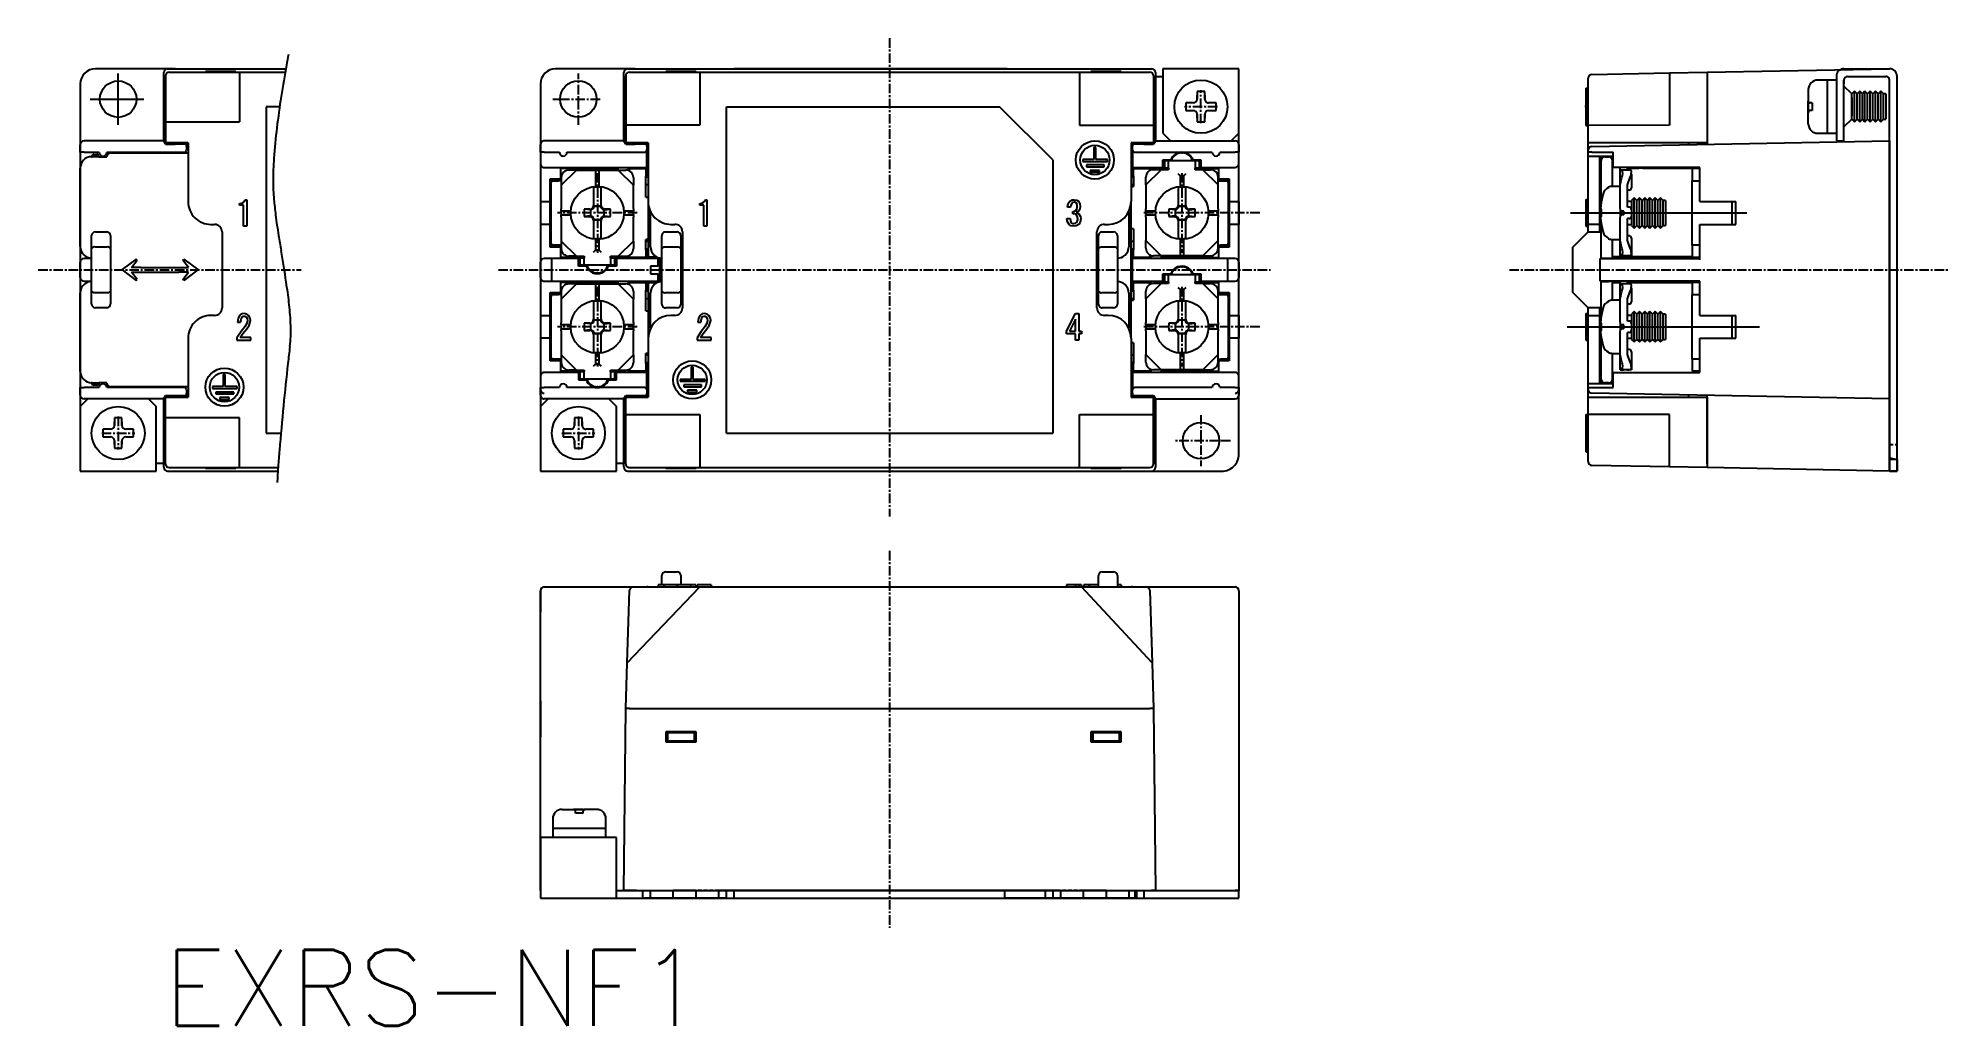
# Model space of a CAD drawing. Extents: x 176 to 427, y 225 to 355.
import ezdxf

# ---------------------------------------------------------------- set-up
doc = ezdxf.new("R2010")
doc.units = 0
doc.linetypes.add('CENTER', pattern=[2, 1.25, -0.25, 0.25, -0.25])
doc.linetypes.add('DASHED', pattern=[0.75, 0.5, -0.25])
doc.layers.get('0').update_dxf_attribs({"linetype": 'CONTINUOUS'})
doc.layers.add('CENTER', color=1, linetype='CENTER')
doc.styles.get("Standard").update_dxf_attribs({"font": 'txt.shx'})

msp = doc.modelspace()

# ---------------------------------------------------------------- texts
at = {"color": 7, "linetype": 'CONTINUOUS'}
msp.add_text('EXRS-NF1', height=10, dxfattribs=at).set_placement((192.19081, 224.76822))

# ---------------------------------------------------------------- linework, layer by layer
at = {"color": 7, "linetype": 'CONTINUOUS'}
for p, q in [((193.66479, 350.8536), (183.16491, 350.8536)), ((186.16503, 343.47812), (186.16503, 350.22866)), ((192.16473, 341.35285), (192.16473, 350.35349)), ((192.66484, 350.8536), (194.81502, 350.8536)), ((192.895, 350.40358), (202.16423, 350.40358)), ((192.895, 350.40358), (202.16423, 350.40358)), ((194.81502, 350.8536), (205.51446, 350.8536)), ((201.66494, 350.48589), (197.66459, 350.48589)), ((197.66459, 350.46098), (201.66494, 350.46098)), ((202.16423, 350.40358), (208.06402, 350.40358)), ((202.16423, 350.40358), (202.16423, 343.85314)), ((205.51446, 350.8536), (208.35347, 350.8536)), ((254.28006, 350.85549), (243.78018, 350.85549)), ((252.78, 341.35556), (252.78, 350.35565)), ((253.27984, 350.85549), (255.43029, 350.85549)), ((253.50999, 350.40547), (262.78004, 350.40547)), ((253.50999, 350.40547), (262.78004, 350.40547)), ((255.43029, 350.85549), (266.13042, 350.85549)), ((262.2802, 350.48806), (258.27986, 350.48806)), ((258.27986, 350.48806), (258.27986, 350.46342)), ((258.27986, 350.46342), (262.2802, 350.46342)), ((262.2802, 350.46342), (262.2802, 350.48806)), ((262.78004, 350.40547), (262.78004, 343.40529)), ((262.78004, 350.40547), (312.77975, 350.40547)), ((262.78004, 350.40547), (312.77975, 350.40547)), ((266.13042, 350.85549), (302.9301, 350.85549)), ((292.28021, 350.85549), (267.28064, 350.85549)), ((303.27993, 350.85549), (292.28021, 350.85549)), ((302.9301, 350.85549), (320.13005, 350.85549)), ((312.77975, 350.40547), (312.77975, 343.40528)), ((312.77975, 350.40547), (322.05034, 350.40547)), ((312.77975, 350.40547), (322.05034, 350.40547)), ((318.28015, 350.48806), (314.28035, 350.48806)), ((314.28035, 350.48806), (314.28035, 350.46342)), ((314.28035, 350.46342), (318.28015, 350.46342)), ((318.28015, 350.46342), (318.28015, 350.48806)), ((320.13005, 350.85549), (322.28049, 350.85549)), ((322.05088, 350.40547), (322.05034, 350.40547)), ((322.77979, 350.35565), (322.77979, 341.35556)), ((333.78043, 350.85549), (323.78001, 350.85549)), ((323.78001, 350.85549), (323.78001, 349.85554)), ((333.78043, 342.35551), (333.78043, 350.85549)), ((380.27093, 350.11494), (390.48054, 350.30989)), ((390.48054, 350.30989), (395.48056, 350.40547)), ((390.48054, 350.30989), (390.48054, 343.40528)), ((395.48056, 350.40547), (419.48044, 350.85549)), ((395.48056, 350.40547), (395.48056, 340.90202)), ((413.4802, 350.85549), (419.48044, 350.85549)), ((181.16474, 348.85343), (181.16474, 302.85411)), ((192.39489, 343.85314), (192.39489, 349.90347)), ((192.39489, 349.90347), (192.39489, 343.85314)), ((241.78043, 348.85532), (241.78043, 348.81076)), ((241.78043, 348.81076), (241.78043, 302.85546)), ((253.01016, 349.90591), (253.01016, 349.90564)), ((253.01016, 343.40529), (253.01016, 349.90564)), ((253.01016, 349.90564), (253.01016, 343.40529)), ((322.55018, 349.90563), (322.55018, 343.40528)), ((322.55018, 349.90563), (322.55018, 343.40528)), ((322.77979, 349.85554), (323.78001, 349.85554)), ((323.78001, 349.85554), (323.78001, 343.35546)), ((329.28041, 347.85564), (328.27965, 347.85564)), ((328.27965, 347.85564), (328.27965, 346.85542)), ((328.27965, 347.85564), (328.27965, 346.85542)), ((329.28041, 347.85564), (328.27965, 347.85564)), ((329.28041, 346.85542), (329.28041, 347.85564)), ((329.28041, 346.85542), (329.28041, 347.85564)), ((379.48028, 348.31595), (379.78029, 348.31595)), ((379.48028, 348.31595), (379.48028, 347.60031)), ((379.48028, 347.60031), (379.78029, 347.60031)), ((379.48028, 347.60031), (379.48028, 345.84573)), ((379.78029, 343.3755), (379.78029, 349.61483)), ((395.48056, 349.90563), (395.48056, 341.10537)), ((408.78073, 348.10529), (408.78073, 346.6055)), ((411.28047, 349.3557), (410.0306, 349.3557)), ((411.28047, 349.3557), (411.28047, 342.35551)), ((412.48052, 349.3557), (411.28047, 349.3557)), ((412.48052, 349.85554), (412.48052, 341.35556)), ((413.4802, 348.35548), (413.4802, 349.3557)), ((414.49937, 347.53099), (413.4802, 348.55017)), ((413.4802, 341.35556), (413.4802, 348.35548)), ((413.98058, 349.85554), (418.9806, 349.85554)), ((414.84975, 347.8811), (414.49937, 347.53099)), ((414.49937, 345.88092), (414.49937, 347.53099)), ((415.19958, 347.53099), (414.84975, 347.8811)), ((414.84975, 345.88092), (414.84975, 347.8811)), ((415.54942, 347.8811), (415.19958, 347.53099)), ((415.19958, 345.88092), (415.19958, 347.53099)), ((415.89925, 347.53099), (415.54942, 347.8811)), ((415.54942, 345.88092), (415.54942, 347.8811)), ((416.24963, 347.8811), (415.89925, 347.53099)), ((415.89925, 345.88092), (415.89925, 347.53099)), ((416.59946, 347.53099), (416.24963, 347.8811)), ((416.24963, 345.88092), (416.24963, 347.8811)), ((416.94929, 347.8811), (416.59946, 347.53099)), ((416.59946, 345.88092), (416.59946, 347.53099)), ((417.29913, 347.53099), (416.94929, 347.8811)), ((416.94929, 345.88092), (416.94929, 347.8811)), ((417.6495, 347.8811), (417.29913, 347.53099)), ((417.29913, 345.88092), (417.29913, 347.53099)), ((417.99934, 347.53099), (417.6495, 347.8811)), ((417.6495, 345.88092), (417.6495, 347.8811)), ((418.34917, 347.8811), (417.99934, 347.53099)), ((417.99934, 345.88092), (417.99934, 347.53099)), ((418.699, 347.53099), (418.34917, 347.8811)), ((418.34917, 345.88092), (418.34917, 347.8811)), ((418.99901, 347.53099), (418.699, 347.53099)), ((418.699, 345.88092), (418.699, 347.53099)), ((418.99901, 347.53099), (418.99901, 345.88092)), ((419.48044, 323.35538), (419.48044, 349.3557)), ((420.48012, 323.35538), (420.48012, 349.85554)), ((182.46552, 346.85326), (189.53963, 346.85326)), ((207.42934, 345.85331), (205.66446, 345.85331)), ((205.66446, 345.85331), (205.66446, 302.85411)), ((266.28069, 345.85547), (302.26076, 345.85547)), ((266.28069, 302.85546), (266.28069, 345.85547)), ((309.28017, 338.83579), (302.26076, 345.85547)), ((327.78035, 346.35558), (326.78013, 346.35558)), ((326.78013, 346.35558), (326.78013, 345.35563)), ((326.78013, 346.35558), (326.78013, 345.35563)), ((327.78035, 346.35558), (326.78013, 346.35558)), ((326.78013, 345.35563), (327.78035, 345.35563)), ((326.78013, 345.35563), (327.78035, 345.35563)), ((328.27965, 346.85542), (328.27965, 347.35526)), ((328.27965, 346.85542), (328.27965, 347.35526)), ((329.28041, 347.35526), (329.28041, 346.85542)), ((329.28041, 347.35526), (329.28041, 346.85542)), ((330.78047, 346.35558), (329.78025, 346.35558)), ((330.78047, 346.35558), (329.78025, 346.35558)), ((329.78025, 345.35563), (330.78047, 345.35563)), ((329.78025, 345.35563), (330.78047, 345.35563)), ((330.78047, 345.35563), (330.78047, 346.35558)), ((330.78047, 345.35563), (330.78047, 346.35558)), ((333.78043, 299.85534), (333.78043, 345.85547)), ((379.48028, 345.77695), (379.48028, 346.03364)), ((379.48028, 345.84573), (379.78029, 345.84573)), ((379.48028, 345.84573), (379.48028, 344.09114)), ((408.78073, 345.10544), (408.78073, 346.6055)), ((408.78073, 346.35558), (408.78073, 345.10544)), ((408.78073, 343.60538), (408.78073, 345.10544)), ((409.28057, 346.35558), (409.03092, 346.35558)), ((409.28057, 345.35563), (409.03092, 345.35563)), ((409.28057, 346.35558), (409.28057, 345.35563)), ((414.49937, 347.05552), (414.49937, 344.65569)), ((414.49937, 344.23086), (414.49937, 345.88092)), ((414.84975, 343.88102), (414.84975, 345.88092)), ((415.19958, 344.23086), (415.19958, 345.88092)), ((415.54942, 343.88102), (415.54942, 345.88092)), ((415.89925, 344.23086), (415.89925, 345.88092)), ((416.24963, 343.88102), (416.24963, 345.88092)), ((416.59946, 344.23086), (416.59946, 345.88092)), ((416.94929, 343.88102), (416.94929, 345.88092)), ((417.29913, 344.23086), (417.29913, 345.88092)), ((417.6495, 343.88102), (417.6495, 345.88092)), ((417.99934, 344.23086), (417.99934, 345.88092)), ((418.34917, 343.88102), (418.34917, 345.88092)), ((418.699, 344.23086), (418.699, 345.88092)), ((418.99901, 345.88092), (418.99901, 344.23086)), ((192.39489, 343.85314), (192.39489, 340.89986)), ((192.39489, 341.10294), (192.39489, 343.85314)), ((192.39489, 343.85314), (202.16423, 343.85314)), ((262.78004, 343.40529), (253.01016, 343.40529)), ((253.01016, 343.40529), (253.01016, 340.90202)), ((253.01016, 341.10537), (253.01016, 343.40529)), ((312.77975, 343.40528), (322.55018, 343.40528)), ((322.55018, 343.40528), (322.55018, 340.90202)), ((322.55018, 343.40528), (322.55018, 341.10537)), ((323.78001, 343.35546), (323.78001, 342.35551)), ((328.27965, 344.35541), (328.27965, 344.85525)), ((328.27965, 344.85525), (328.27965, 343.8553)), ((328.27965, 344.85525), (328.27965, 343.8553)), ((328.27965, 344.35541), (328.27965, 344.85525)), ((328.27965, 343.8553), (329.28041, 343.8553)), ((328.27965, 343.8553), (329.28041, 343.8553)), ((329.28041, 343.8553), (329.28041, 344.85525)), ((329.28041, 344.85525), (329.28041, 344.35541)), ((329.28041, 344.85525), (329.28041, 344.35541)), ((329.28041, 343.8553), (329.28041, 344.85525)), ((379.48028, 344.09114), (379.78029, 344.09114)), ((379.48028, 344.09114), (379.48028, 343.3755)), ((379.48028, 343.3755), (379.78029, 343.3755)), ((390.48054, 343.40528), (379.78029, 343.3755)), ((379.78029, 341.10537), (379.78029, 343.3755)), ((414.49937, 344.23086), (413.4802, 343.21168)), ((414.49937, 344.23086), (414.84975, 343.88102)), ((414.84975, 343.88102), (415.19958, 344.23086)), ((415.19958, 344.23086), (415.54942, 343.88102)), ((415.54942, 343.88102), (415.89925, 344.23086)), ((415.89925, 344.23086), (416.24963, 343.88102)), ((416.24963, 343.88102), (416.59946, 344.23086)), ((416.59946, 344.23086), (416.94929, 343.88102)), ((416.94929, 343.88102), (417.29913, 344.23086)), ((417.29913, 344.23086), (417.6495, 343.88102)), ((417.6495, 343.88102), (417.99934, 344.23086)), ((417.99934, 344.23086), (418.34917, 343.88102)), ((418.34917, 343.88102), (418.699, 344.23086)), ((418.699, 344.23086), (418.99901, 344.23086)), ((181.16474, 340.113), (181.16474, 340.85275)), ((181.16474, 339.85415), (181.16474, 340.113)), ((192.16473, 341.35285), (181.66458, 341.35285)), ((192.39489, 340.89986), (192.16473, 341.35285)), ((192.89879, 341.10294), (192.39489, 341.10294)), ((192.39489, 340.89986), (193.66479, 340.89986)), ((193.39863, 341.10294), (192.89879, 341.10294)), ((195.36441, 341.10294), (193.39863, 341.10294)), ((193.66479, 340.89986), (193.66479, 341.10294)), ((193.66479, 340.96593), (195.16431, 340.96593)), ((195.16431, 340.61311), (195.16431, 340.95726)), ((195.36441, 340.85275), (195.16431, 340.85275)), ((195.16431, 340.61311), (195.16431, 340.15416)), ((195.36441, 341.10294), (195.36441, 339.76588)), ((241.78043, 340.1149), (241.78043, 340.85518)), ((241.78043, 339.85523), (241.78043, 340.1149)), ((252.78, 341.35556), (242.28054, 341.35556)), ((253.01016, 340.90202), (252.78, 341.35556)), ((253.51406, 341.10537), (253.01016, 341.10537)), ((253.01016, 340.90202), (254.28006, 340.90202)), ((254.0139, 341.10537), (253.51406, 341.10537)), ((255.97995, 341.10537), (254.0139, 341.10537)), ((254.28006, 340.90202), (254.28006, 341.10537)), ((254.28006, 340.96809), (255.78012, 340.96809)), ((255.78012, 340.15552), (255.77714, 340.1149)), ((255.78012, 340.61474), (255.78012, 340.95862)), ((255.97995, 340.85545), (255.78012, 340.85545)), ((255.78012, 340.61474), (255.78012, 340.15552)), ((255.78012, 337.8556), (255.78012, 340.15552)), ((255.97995, 341.10537), (255.97995, 333.35542)), ((314.91883, 340.49641), (314.66214, 340.49641)), ((314.66214, 340.49641), (314.66214, 338.90619)), ((314.91883, 338.90619), (314.91883, 340.49641)), ((321.54617, 341.10537), (319.58039, 341.10537)), ((319.58039, 341.10537), (319.58039, 333.35542)), ((319.78021, 340.85545), (319.58039, 340.65562)), ((319.78021, 341.10537), (319.78021, 340.96809)), ((319.78021, 340.96809), (319.78021, 340.61474)), ((319.78021, 340.96809), (321.28027, 340.96809)), ((319.78021, 340.15551), (319.78021, 340.61474)), ((319.78292, 340.1149), (319.78021, 340.15551)), ((319.78021, 340.15551), (319.78021, 337.8556)), ((321.28027, 341.10537), (321.28027, 340.90202)), ((321.28027, 340.90202), (322.55018, 340.90202)), ((322.04601, 341.10537), (321.54617, 341.10537)), ((322.55018, 341.10537), (322.04601, 341.10537)), ((322.77979, 341.35556), (322.55018, 340.90202)), ((322.77979, 341.35556), (333.28005, 341.35556)), ((323.78001, 342.35551), (324.78023, 341.35556)), ((324.78023, 341.35556), (332.78021, 341.35556)), ((333.78043, 342.35551), (332.78021, 341.35556)), ((333.78043, 340.85518), (333.78043, 340.1149)), ((333.78043, 340.1149), (333.78043, 339.85523)), ((380.26389, 341.10537), (379.78029, 341.10537)), ((379.78029, 340.1149), (379.78029, 341.10537)), ((379.78029, 339.85523), (379.78029, 340.1149)), ((395.48056, 341.10537), (380.26389, 341.10537)), ((380.27093, 340.61474), (419.48044, 341.35556)), ((392.98082, 341.10537), (392.98082, 340.85491)), ((410.0306, 342.35551), (411.28047, 342.35551)), ((411.28047, 342.35551), (412.48052, 342.35551)), ((412.48052, 341.35556), (413.4802, 341.35556)), ((419.48044, 341.35556), (419.48044, 340.85518)), ((419.48044, 340.85518), (419.48044, 307.85548)), ((181.66458, 339.85415), (181.16474, 339.85415)), ((181.16474, 339.85415), (181.16474, 325.35447)), ((181.16474, 327.41638), (181.16474, 337.76571)), ((181.66458, 339.85415), (183.66475, 339.85415)), ((182.6648, 339.26604), (182.73168, 339.26604)), ((183.59787, 339.26604), (182.73168, 339.26604)), ((182.96482, 339.56605), (183.36474, 339.56605)), ((183.59787, 339.26604), (184.66497, 339.26604)), ((184.66497, 339.85415), (194.86511, 339.85415)), ((185.16508, 339.76588), (195.36441, 339.76588)), ((195.36441, 339.76588), (195.36441, 333.35353)), ((242.28054, 339.85523), (241.78043, 339.85523)), ((241.78043, 339.85523), (241.78043, 338.35544)), ((241.78043, 338.35544), (241.78043, 333.35542)), ((242.28054, 339.85523), (244.28002, 339.85523)), ((242.28054, 337.8556), (255.78012, 337.8556)), ((244.48011, 336.10535), (244.48011, 337.70533)), ((252.03023, 337.70533), (244.48011, 337.70533)), ((246.5301, 337.5055), (244.52993, 335.50533)), ((245.27997, 339.85523), (255.48011, 339.85523)), ((246.5301, 337.5055), (245.53015, 337.5055)), ((246.5301, 337.5055), (248.72983, 337.5055)), ((248.72983, 337.5055), (249.03011, 337.5055)), ((249.03011, 337.5055), (249.03011, 335.35559)), ((249.03011, 337.5055), (249.52995, 337.5055)), ((249.52995, 335.35559), (249.52995, 337.5055)), ((249.52995, 337.5055), (249.82996, 337.5055)), ((249.82996, 337.5055), (252.03023, 337.5055)), ((252.03023, 337.5055), (252.03023, 337.70533)), ((252.03023, 337.5055), (253.03018, 337.5055)), ((252.03023, 337.5055), (254.03013, 335.50533)), ((253.35511, 337.8556), (253.35511, 337.45107)), ((253.35511, 337.70533), (253.53002, 337.70533)), ((253.53002, 337.70533), (255.68021, 337.70533)), ((253.53002, 337.37147), (253.53002, 337.70533)), ((255.68021, 337.70533), (255.68021, 336.70538)), ((255.68021, 337.70533), (255.85512, 337.70533)), ((255.85512, 337.8556), (255.78012, 337.8556)), ((255.85512, 336.60519), (255.85512, 337.8556)), ((309.28017, 338.83579), (309.28017, 302.85546)), ((314.66214, 338.90619), (313.22598, 338.90619)), ((313.22598, 338.90619), (313.22598, 338.64977)), ((313.22598, 338.64977), (316.49578, 338.64977)), ((313.68737, 338.18784), (313.68737, 337.93142)), ((316.04739, 338.18784), (313.68737, 338.18784)), ((313.68737, 337.93142), (316.04739, 337.93142)), ((315.43112, 337.46976), (314.20075, 337.46976)), ((314.20075, 337.46976), (314.20075, 337.22607)), ((316.49578, 338.90619), (314.91883, 338.90619)), ((315.43112, 337.22607), (315.43112, 337.46976)), ((316.04739, 337.93142), (316.04739, 338.18784)), ((316.49578, 338.64977), (316.49578, 338.90619)), ((319.70494, 337.8556), (319.70494, 336.60519)), ((319.70494, 337.8556), (319.78021, 337.8556)), ((319.70494, 337.70533), (319.8804, 337.70533)), ((319.78021, 337.8556), (323.77975, 337.8556)), ((319.8804, 336.70538), (319.8804, 337.70533)), ((319.8804, 337.70533), (322.03004, 337.70533)), ((320.08022, 339.85523), (330.27983, 339.85523)), ((321.52966, 335.55542), (323.5301, 337.55532)), ((322.03004, 337.70533), (322.03004, 337.42129)), ((322.03004, 337.70533), (322.20496, 337.70533)), ((322.20496, 337.50117), (322.20496, 337.8556)), ((323.5301, 337.55532), (322.52988, 337.55532)), ((323.5301, 337.65551), (324.52978, 337.65551)), ((323.5301, 337.55532), (323.5301, 337.65551)), ((324.52978, 337.55532), (323.5301, 337.55532)), ((323.77975, 338.85555), (324.79676, 338.85555)), ((323.77975, 337.8556), (323.77975, 338.85555)), ((323.77975, 337.65551), (323.77975, 337.8556)), ((324.02994, 337.75542), (324.02994, 338.75537)), ((324.02994, 338.75537), (324.52978, 338.75537)), ((324.52978, 337.75542), (324.02994, 337.75542)), ((324.52978, 338.75537), (328.02974, 338.75537)), ((324.52978, 337.75542), (324.52978, 338.75537)), ((324.52978, 337.75542), (324.52978, 337.55532)), ((326.22155, 339.75532), (326.33852, 339.75532)), ((327.6577, 338.75537), (327.62305, 338.82902)), ((327.76276, 338.85555), (328.77977, 338.85555)), ((328.02974, 338.75537), (328.02974, 337.75542)), ((328.02974, 338.75537), (328.52958, 338.75537)), ((328.02974, 337.55532), (328.02974, 337.75542)), ((328.52958, 337.75542), (328.02974, 337.75542)), ((328.02974, 337.65551), (328.77977, 337.65551)), ((329.02996, 337.55532), (328.02974, 337.55532)), ((328.52958, 338.75537), (328.52958, 337.75542)), ((328.77977, 338.85555), (328.77977, 337.8556)), ((328.77977, 337.8556), (333.28005, 337.8556)), ((328.77977, 337.8556), (328.77977, 337.55532)), ((329.02996, 337.55532), (329.02996, 337.70533)), ((329.02996, 337.70533), (331.08022, 337.70533)), ((331.02986, 335.55542), (329.02996, 337.55532)), ((329.02996, 337.55532), (330.02964, 337.55532)), ((331.08022, 337.70533), (331.08022, 336.10535)), ((331.27951, 339.85523), (333.28005, 339.85523)), ((333.78043, 339.85523), (333.28005, 339.85523)), ((333.78043, 338.35544), (333.78043, 339.85523)), ((333.78043, 333.35542), (333.78043, 338.35544)), ((380.28013, 339.85523), (379.78029, 339.85523)), ((379.78029, 339.35539), (379.78029, 339.85523)), ((379.78029, 339.35539), (383.08043, 339.35539)), ((379.78029, 333.35542), (379.78029, 339.35539)), ((380.28013, 339.85523), (383.08043, 339.85523)), ((381.28035, 339.35539), (381.28035, 333.35542)), ((381.4883, 339.3424), (381.48018, 339.25521)), ((381.48018, 338.81792), (381.48018, 339.25521)), ((381.48018, 338.75537), (381.48018, 338.82089)), ((381.48018, 337.75542), (381.48018, 338.75537)), ((381.48018, 333.09873), (381.48018, 337.75542)), ((381.98002, 339.25521), (381.73037, 339.25521)), ((381.98002, 339.25521), (382.23075, 339.25521)), ((382.23075, 339.25521), (382.4804, 339.25521)), ((382.73059, 339.25521), (382.4804, 339.25521)), ((382.98024, 339.25521), (382.97266, 339.3424)), ((382.98024, 335.35532), (382.98024, 339.35539)), ((383.08043, 338.35544), (383.08043, 339.85523)), ((383.08043, 337.8556), (383.08043, 338.35544)), ((394.48034, 337.8556), (383.08043, 337.8556)), ((383.98534, 337.8556), (383.981, 337.75542)), ((383.981, 337.55532), (383.981, 337.75542)), ((383.981, 337.55532), (384.23011, 337.55532)), ((383.981, 335.55542), (383.981, 337.55532)), ((384.23011, 337.55532), (385.33431, 337.55532)), ((384.98068, 337.75542), (386.48074, 337.75542)), ((384.98068, 337.55532), (384.98068, 337.75542)), ((386.48074, 337.75542), (386.48074, 337.8556)), ((386.98058, 337.75542), (386.48074, 337.75542)), ((386.98058, 337.75542), (394.08015, 337.75542)), ((394.48034, 337.70533), (393.48066, 337.70533)), ((393.48066, 337.70533), (393.48066, 336.10535)), ((394.48034, 337.75542), (394.08015, 337.75542)), ((394.48034, 333.35542), (394.48034, 337.8556)), ((243.08024, 336.35527), (244.28001, 336.35527)), ((243.08024, 333.35542), (243.08024, 336.35527)), ((243.18015, 336.35527), (243.18015, 336.10535)), ((243.18015, 327.60537), (243.18015, 336.10535)), ((243.18015, 336.10535), (244.1801, 336.10535)), ((243.18015, 336.10535), (243.18015, 335.85543)), ((244.1801, 336.35527), (244.1801, 336.10535)), ((244.48011, 336.10535), (244.1801, 336.10535)), ((244.28001, 336.10535), (244.28001, 336.35527)), ((244.52993, 336.50528), (244.52993, 335.50533)), ((244.52993, 335.50533), (244.52993, 332.40557)), ((248.78588, 335.21046), (248.78588, 334.37893)), ((249.03011, 335.35559), (249.52995, 335.35559)), ((249.77419, 334.37893), (249.77419, 335.21046)), ((254.03013, 336.50528), (254.03013, 335.50533)), ((254.03013, 332.40557), (254.03013, 335.50533)), ((255.68021, 333.95518), (255.68021, 336.70538)), ((255.68021, 336.70538), (255.85512, 336.70538)), ((255.68021, 336.60519), (255.85512, 336.60519)), ((255.68021, 335.60551), (255.97995, 335.60551)), ((314.20075, 337.22607), (315.43112, 337.22607)), ((319.58039, 335.60551), (319.8804, 335.60551)), ((319.58039, 335.35559), (319.8804, 335.35559)), ((319.70494, 336.70538), (319.8804, 336.70538)), ((319.70494, 336.60519), (319.8804, 336.60519)), ((319.8804, 336.70538), (319.8804, 335.35559)), ((321.52966, 335.55542), (321.52966, 336.55537)), ((321.52966, 335.55542), (321.52966, 332.40557)), ((325.72983, 337.05548), (326.02984, 336.75547)), ((325.78615, 335.21046), (325.78615, 334.37893)), ((326.53022, 336.75547), (326.02984, 336.75547)), ((326.02984, 336.75547), (326.02984, 335.35559)), ((326.02984, 335.35559), (326.53022, 335.35559)), ((326.53022, 336.75547), (326.83023, 337.05548)), ((326.53022, 335.35559), (326.53022, 336.75547)), ((326.77391, 334.37893), (326.77391, 335.21046)), ((331.02986, 335.55542), (331.02986, 336.55537)), ((331.02986, 332.40557), (331.02986, 335.55542)), ((331.08022, 336.10535), (331.38024, 336.10535)), ((331.27951, 336.35527), (332.4794, 336.35527)), ((331.27951, 336.35527), (331.27951, 336.10535)), ((331.38024, 336.10535), (331.38024, 336.35527)), ((331.38024, 336.10535), (332.37975, 336.10535)), ((332.37975, 336.10535), (332.37975, 336.35527)), ((332.37975, 336.10535), (332.37975, 327.60537)), ((332.37975, 335.85543), (332.37975, 336.10535)), ((332.4794, 336.35527), (332.4794, 333.35542)), ((382.4804, 335.24647), (382.4804, 335.21046)), ((383.981, 335.35559), (383.00136, 335.35559)), ((383.981, 335.55542), (384.23011, 336.55537)), ((383.981, 332.40557), (383.981, 335.55542)), ((384.98068, 335.55542), (385.33431, 336.55537)), ((384.98068, 332.60539), (384.98068, 335.55542)), ((385.47511, 337.01378), (385.46319, 337.05521)), ((385.48052, 336.9553), (385.47511, 337.01378)), ((385.48052, 336.9553), (385.48052, 335.15522)), ((393.48066, 327.60537), (393.48066, 336.10535)), ((393.48066, 336.10535), (394.48034, 336.10535)), ((202.15286, 332.89051), (202.15286, 333.1028)), ((202.67978, 332.89051), (202.15286, 332.89051)), ((202.67978, 330.10565), (202.67978, 332.89051)), ((202.88935, 333.60534), (203.10461, 333.60534)), ((203.10461, 333.60534), (203.10461, 330.10565)), ((241.78043, 333.35542), (241.78043, 330.35557)), ((241.78043, 333.35542), (243.08024, 333.35542)), ((243.08024, 333.85553), (243.18015, 333.85553)), ((243.08024, 330.35557), (243.08024, 333.35542)), ((244.52993, 332.10528), (244.52993, 332.40557)), ((248.78588, 334.37893), (248.78588, 332.84746)), ((248.78588, 332.53851), (248.78588, 332.84746)), ((248.86846, 332.75702), (249.69187, 332.75702)), ((249.6805, 332.74376), (248.87957, 332.74376)), ((249.77419, 332.84746), (249.77419, 334.37893)), ((249.77419, 332.84746), (249.77419, 332.53851)), ((254.03013, 332.40557), (254.03013, 332.10528)), ((255.68021, 333.95518), (255.97995, 333.95518)), ((255.97995, 333.35542), (255.97995, 326.05549)), ((262.7684, 332.89051), (262.7684, 333.1028)), ((263.29532, 332.89051), (262.7684, 332.89051)), ((263.29532, 330.10565), (263.29532, 332.89051)), ((263.50489, 333.60534), (263.72015, 333.60534)), ((263.72015, 333.60534), (263.72015, 330.10565)), ((311.20713, 332.63572), (311.30568, 333.08953)), ((311.60245, 332.63572), (311.20713, 332.63572)), ((311.30568, 333.08953), (311.51255, 333.39008)), ((311.51255, 333.39008), (311.80336, 333.56689)), ((311.64144, 332.89051), (311.60245, 332.63572)), ((311.80011, 333.17455), (311.64144, 332.89051)), ((311.90679, 333.24955), (311.80011, 333.17455)), ((311.80336, 333.56689), (312.06925, 333.60534)), ((312.06925, 333.28231), (311.90679, 333.24955)), ((312.06925, 333.60534), (312.41475, 333.54279)), ((312.19814, 333.26282), (312.06925, 333.28231)), ((312.33894, 333.17455), (312.19814, 333.26282)), ((312.46024, 332.96335), (312.33894, 333.17455)), ((312.35681, 332.22307), (312.47866, 332.45024)), ((312.41475, 333.54279), (312.64382, 333.39008)), ((312.50032, 332.65413), (312.46024, 332.96335)), ((312.47866, 332.45024), (312.50032, 332.65413)), ((312.64382, 333.39008), (312.85178, 333.04268)), ((312.84203, 332.38228), (312.69744, 332.15104)), ((312.8951, 332.72588), (312.84203, 332.38228)), ((312.85178, 333.04268), (312.8951, 332.72588)), ((319.58039, 315.35524), (319.58039, 333.35542)), ((321.52966, 332.10528), (321.52966, 332.40557)), ((325.78615, 334.37893), (325.78615, 332.84746)), ((325.78615, 332.53851), (325.78615, 332.84746)), ((325.86846, 332.75702), (326.6916, 332.75702)), ((326.68077, 332.74375), (325.87929, 332.74375)), ((326.77391, 332.84746), (326.77391, 334.37893)), ((326.77391, 332.84746), (326.77391, 332.53851)), ((331.02986, 332.40557), (331.02986, 332.10528)), ((332.37975, 333.85553), (332.4794, 333.85553)), ((332.4794, 333.35542), (333.78043, 333.35542)), ((332.4794, 333.35542), (332.4794, 330.35557)), ((333.78043, 333.35542), (333.78043, 330.35557)), ((379.48028, 333.61076), (379.78029, 333.61076)), ((379.48028, 333.61076), (379.48028, 333.32455)), ((379.48028, 333.32455), (379.78029, 333.32455)), ((379.48028, 333.32455), (379.48028, 331.85238)), ((379.78029, 330.35557), (379.78029, 333.35542)), ((381.28035, 333.35542), (381.28035, 330.35557)), ((383.981, 332.40557), (383.981, 331.30543)), ((385.18051, 334.85548), (384.98068, 334.85548)), ((385.48052, 333.35542), (384.98068, 333.35542)), ((385.18051, 332.60539), (384.98068, 332.60539)), ((385.8309, 333.85553), (385.48052, 333.50543)), ((385.48052, 333.50543), (385.48052, 332.30538)), ((386.18073, 333.50543), (385.8309, 333.85553)), ((385.8309, 331.85536), (385.8309, 333.85553)), ((386.53056, 333.85553), (386.18073, 333.50543)), ((386.18073, 331.85536), (386.18073, 333.50543)), ((386.8804, 333.50543), (386.53056, 333.85553)), ((386.53056, 331.85536), (386.53056, 333.85553)), ((387.23077, 333.85553), (386.8804, 333.50543)), ((386.8804, 331.85536), (386.8804, 333.50543)), ((387.58061, 333.50543), (387.23077, 333.85553)), ((387.23077, 331.85536), (387.23077, 333.85553)), ((387.93044, 333.85553), (387.58061, 333.50543)), ((387.58061, 331.85536), (387.58061, 333.50543)), ((388.28027, 333.50543), (387.93044, 333.85553)), ((387.93044, 331.85536), (387.93044, 333.85553)), ((388.63065, 333.85553), (388.28027, 333.50543)), ((388.28027, 331.85536), (388.28027, 333.50543)), ((388.98048, 333.50543), (388.63065, 333.85553)), ((388.63065, 331.85536), (388.63065, 333.85553)), ((389.33031, 333.85553), (388.98048, 333.50543)), ((388.98048, 331.85536), (388.98048, 333.50543)), ((389.68015, 333.50543), (389.33031, 333.85553)), ((389.33031, 331.85536), (389.33031, 333.85553)), ((389.98016, 333.50543), (389.68015, 333.50543)), ((389.68015, 331.85536), (389.68015, 333.50543)), ((389.98016, 333.50543), (389.98016, 331.85536)), ((394.48034, 333.35542), (399.23071, 333.35542)), ((398.73033, 333.35542), (398.73033, 330.35557)), ((399.23071, 330.35557), (399.23071, 333.35542)), ((198.36453, 330.35341), (198.86464, 330.35341)), ((203.10461, 330.10565), (202.67978, 330.10565)), ((241.78043, 330.35557), (241.78043, 325.35528)), ((243.08024, 330.35557), (241.78043, 330.35557)), ((243.08024, 327.35545), (243.08024, 330.35557)), ((243.18015, 329.85546), (243.08024, 329.85546)), ((245.78007, 332.10528), (244.52993, 332.10528)), ((244.52993, 332.10528), (244.52993, 331.60544)), ((244.52993, 331.60544), (245.78007, 331.60544)), ((244.52993, 331.30543), (244.52993, 331.60544)), ((244.52993, 331.30543), (244.52993, 328.1553)), ((245.78007, 331.60544), (245.78007, 332.10528)), ((247.52978, 331.97694), (247.52897, 331.85536)), ((247.52897, 331.85536), (247.52978, 331.73406)), ((247.53168, 332.09824), (247.52978, 331.97694)), ((247.52978, 331.73406), (247.53168, 331.61248)), ((247.53439, 332.21955), (247.53168, 332.09824)), ((247.53168, 331.61248), (247.53439, 331.49118)), ((247.53845, 332.34085), (247.53439, 332.21955)), ((247.53439, 331.49118), (247.53845, 331.36987)), ((247.53817, 331.36987), (248.30499, 331.36067)), ((248.30499, 332.35033), (247.53845, 332.34085)), ((248.39164, 332.2561), (247.53845, 332.34085)), ((248.39164, 331.45489), (247.53845, 331.36987)), ((248.39164, 332.2561), (248.30499, 332.35033)), ((248.36673, 331.41888), (248.30499, 331.36067)), ((248.39164, 331.45489), (248.36673, 331.41888)), ((248.39164, 332.2561), (248.39164, 331.45489)), ((248.78588, 330.86354), (248.78588, 331.17248)), ((248.78588, 330.86354), (248.78588, 329.33207)), ((249.69187, 330.95397), (248.86846, 330.95397)), ((248.87957, 330.96697), (249.6805, 330.96697)), ((249.77419, 331.17248), (249.77419, 330.86354)), ((249.77419, 329.33207), (249.77419, 330.86354)), ((250.1687, 332.2561), (251.02162, 332.34085)), ((250.1687, 332.2561), (250.19334, 332.29184)), ((250.1687, 331.45489), (250.1687, 332.2561)), ((250.1687, 331.45489), (250.25507, 331.36067)), ((250.1687, 331.45489), (251.02162, 331.36987)), ((250.19334, 332.29184), (250.25507, 332.35033)), ((250.2548, 331.36067), (251.02162, 331.36987)), ((251.02162, 332.34085), (250.25507, 332.35033)), ((251.02568, 332.21955), (251.02162, 332.34085)), ((251.02162, 331.36987), (251.02568, 331.49118)), ((251.02839, 332.09824), (251.02568, 332.21955)), ((251.02568, 331.49118), (251.02839, 331.61248)), ((251.03028, 331.97694), (251.02839, 332.09824)), ((251.02839, 331.61248), (251.03028, 331.73406)), ((251.0311, 331.85536), (251.03028, 331.97694)), ((251.03028, 331.73406), (251.0311, 331.85536)), ((252.77999, 332.10528), (252.77999, 331.60544)), ((254.03013, 332.10528), (252.77999, 332.10528)), ((252.77999, 331.60544), (254.03013, 331.60544)), ((254.03013, 331.60544), (254.03013, 332.10528)), ((254.03013, 331.60544), (254.03013, 331.30543)), ((254.03013, 328.1553), (254.03013, 331.30543)), ((256.27996, 327.40527), (256.27996, 332.04788)), ((258.98007, 330.35557), (259.48018, 330.35557)), ((263.72015, 330.10565), (263.29532, 330.10565)), ((311.1768, 330.76416), (311.13564, 331.14568)), ((311.13564, 331.14568), (311.54884, 331.14568)), ((311.40533, 330.3377), (311.1768, 330.76416)), ((311.66418, 330.17064), (311.40533, 330.3377)), ((311.54884, 331.14568), (311.5797, 330.80451)), ((311.5797, 330.80451), (311.71076, 330.5711)), ((312.05138, 330.10565), (311.66418, 330.17064)), ((311.71076, 330.5711), (311.88946, 330.46659)), ((311.88946, 330.46659), (312.05138, 330.44547)), ((311.92575, 332.06142), (312.18298, 332.11286)), ((311.92575, 331.75626), (311.92575, 332.06142)), ((312.05138, 330.44547), (312.25879, 330.5026)), ((312.35248, 330.15168), (312.05138, 330.10565)), ((312.18298, 332.11286), (312.35681, 332.22307)), ((312.25879, 330.5026), (312.39255, 330.60712)), ((312.68011, 330.35557), (312.35248, 330.15168)), ((312.51981, 332.00049), (312.35681, 331.91764)), ((312.35681, 331.91764), (312.57018, 331.82883)), ((312.49274, 331.43811), (312.35681, 331.63062)), ((312.55447, 331.14568), (312.49274, 331.43811)), ((312.69744, 332.15104), (312.51981, 332.00049)), ((312.57018, 331.82883), (312.71585, 331.72025)), ((312.88264, 330.6564), (312.68011, 330.35557)), ((312.71585, 331.72025), (312.91947, 331.40318)), ((312.96712, 331.10966), (312.88264, 330.6564)), ((312.91947, 331.40318), (312.96712, 331.10966)), ((316.07988, 330.35557), (316.58026, 330.35557)), ((319.28037, 332.04788), (319.28037, 327.40527)), ((322.77953, 332.10528), (321.52966, 332.10528)), ((321.52966, 332.10528), (321.52966, 331.60544)), ((321.52966, 331.60544), (322.77953, 331.60544)), ((321.52966, 331.30543), (321.52966, 331.60544)), ((321.52966, 331.30543), (321.52966, 328.2054)), ((322.77953, 331.60544), (322.77953, 332.10528)), ((324.52978, 331.97694), (324.5287, 331.85536)), ((324.5287, 331.85536), (324.52978, 331.73406)), ((324.53141, 332.09824), (324.52978, 331.97694)), ((324.52978, 331.73406), (324.53141, 331.61248)), ((324.53411, 332.21955), (324.53141, 332.09824)), ((324.53141, 331.61248), (324.53411, 331.49118)), ((324.53844, 332.34085), (324.53411, 332.21955)), ((324.53411, 331.49118), (324.53844, 331.36987)), ((325.30526, 332.35033), (324.53844, 332.34085)), ((325.39137, 332.2561), (324.53844, 332.34085)), ((325.39137, 331.45489), (324.53844, 331.36987)), ((324.53844, 331.36987), (325.30526, 331.36067)), ((325.39137, 332.2561), (325.30526, 332.35033)), ((325.367, 331.41888), (325.30526, 331.36067)), ((325.39137, 331.45489), (325.367, 331.41888)), ((325.39137, 332.2561), (325.39137, 331.45489)), ((325.78615, 330.86354), (325.78615, 331.17248)), ((325.78615, 330.86354), (325.78615, 329.33207)), ((326.6916, 330.95397), (325.86846, 330.95397)), ((325.87929, 330.96697), (326.68077, 330.96697)), ((326.77391, 331.17248), (326.77391, 330.86354)), ((326.77391, 329.33207), (326.77391, 330.86354)), ((327.16815, 332.2561), (328.02162, 332.34085)), ((327.16815, 332.2561), (327.19306, 332.29184)), ((327.16815, 331.45489), (327.16815, 332.2561)), ((327.16815, 331.45489), (327.2548, 331.36067)), ((327.16815, 331.45489), (328.02162, 331.36987)), ((327.19306, 332.29184), (327.2548, 332.35033)), ((328.02162, 332.34085), (327.2548, 332.35033)), ((327.2548, 331.36067), (328.02162, 331.36987)), ((328.02595, 332.21955), (328.02162, 332.34085)), ((328.02162, 331.36987), (328.02595, 331.49118)), ((328.02812, 332.09824), (328.02595, 332.21955)), ((328.02595, 331.49118), (328.02812, 331.61248)), ((328.03028, 331.97694), (328.02812, 332.09824)), ((328.02812, 331.61248), (328.03028, 331.73406)), ((328.03082, 331.85536), (328.03028, 331.97694)), ((328.03028, 331.73406), (328.03082, 331.85536)), ((329.77999, 332.10528), (329.77999, 331.60544)), ((331.02986, 332.10528), (329.77999, 332.10528)), ((329.77999, 331.60544), (331.02986, 331.60544)), ((331.02986, 331.60544), (331.02986, 332.10528)), ((331.02986, 331.60544), (331.02986, 331.30543)), ((331.02986, 328.2054), (331.02986, 331.30543)), ((332.4794, 329.85546), (332.37975, 329.85546)), ((332.4794, 330.35557), (332.4794, 327.35545)), ((333.78043, 330.35557), (332.4794, 330.35557)), ((333.78043, 325.35528), (333.78043, 330.35557)), ((377.45547, 331.85536), (400.70261, 331.85536)), ((379.48028, 331.85238), (379.78029, 331.85238)), ((379.48028, 331.85238), (379.48028, 331.25994)), ((379.48028, 331.25994), (379.78029, 331.25994)), ((379.48028, 331.25994), (379.48028, 330.32633)), ((379.48028, 330.32633), (379.78029, 330.32633)), ((379.48028, 330.32633), (379.48028, 330.1108)), ((379.48028, 330.1108), (379.78029, 330.1108)), ((379.48028, 330.0978), (379.78029, 330.0978)), ((381.28035, 330.35557), (379.78029, 330.35557)), ((379.78029, 329.35535), (379.78029, 330.35557)), ((381.28035, 330.35557), (381.28035, 329.35535)), ((381.44715, 332.35033), (381.56412, 332.34085)), ((381.56412, 331.36987), (381.44715, 331.36067)), ((381.48018, 331.36338), (381.48018, 332.34735)), ((381.48018, 326.28727), (381.48018, 330.61199)), ((381.55221, 331.85536), (381.55329, 331.97694)), ((381.55329, 331.73406), (381.55221, 331.85536)), ((381.55329, 331.97694), (381.55546, 332.09824)), ((381.55546, 331.61248), (381.55329, 331.73406)), ((381.55546, 332.09824), (381.5587, 332.21955)), ((381.5587, 331.49118), (381.55546, 331.61248)), ((381.5587, 332.21955), (381.56412, 332.34085)), ((381.56412, 331.36987), (381.5587, 331.49118)), ((383.981, 328.2054), (383.981, 331.30543)), ((384.48084, 332.10528), (384.28047, 332.10528)), ((384.48084, 331.60544), (384.28047, 331.60544)), ((384.48084, 331.60544), (384.48084, 332.10528)), ((385.18051, 331.10533), (384.98068, 331.10533)), ((384.98068, 328.2054), (384.98068, 331.10533)), ((384.98068, 330.35557), (385.48052, 330.35557)), ((385.48052, 332.30538), (385.48052, 331.40534)), ((385.48052, 331.40534), (385.48052, 330.2053)), ((385.48052, 330.2053), (385.8309, 329.85546)), ((385.8309, 329.85546), (385.8309, 331.85536)), ((385.8309, 329.85546), (386.18073, 330.2053)), ((386.18073, 330.2053), (386.18073, 331.85536)), ((386.18073, 330.2053), (386.53056, 329.85546)), ((386.53056, 329.85546), (386.53056, 331.85536)), ((386.53056, 329.85546), (386.8804, 330.2053)), ((386.8804, 330.2053), (386.8804, 331.85536)), ((386.8804, 330.2053), (387.23077, 329.85546)), ((387.23077, 329.85546), (387.23077, 331.85536)), ((387.23077, 329.85546), (387.58061, 330.2053)), ((387.58061, 330.2053), (387.58061, 331.85536)), ((387.58061, 330.2053), (387.93044, 329.85546)), ((387.93044, 329.85546), (387.93044, 331.85536)), ((387.93044, 329.85546), (388.28027, 330.2053)), ((388.28027, 330.2053), (388.28027, 331.85536)), ((388.28027, 330.2053), (388.63065, 329.85546)), ((388.63065, 329.85546), (388.63065, 331.85536)), ((388.63065, 329.85546), (388.98048, 330.2053)), ((388.98048, 330.2053), (388.98048, 331.85536)), ((388.98048, 330.2053), (389.33031, 329.85546)), ((389.33031, 329.85546), (389.33031, 331.85536)), ((389.33031, 329.85546), (389.68015, 330.2053)), ((389.68015, 330.2053), (389.68015, 331.85536)), ((389.68015, 330.2053), (389.98016, 330.2053)), ((389.98016, 331.85536), (389.98016, 330.2053)), ((394.48034, 325.68481), (394.48034, 330.35557)), ((394.48034, 330.35557), (399.23071, 330.35557)), ((182.6648, 327.15914), (182.6648, 328.86499)), ((183.16491, 329.36645), (184.66497, 329.36645)), ((184.66497, 327.36628), (183.16491, 327.36628)), ((185.16508, 328.86499), (185.16508, 327.15914)), ((199.86459, 329.35346), (199.86459, 319.35396)), ((244.28001, 327.35545), (243.08024, 327.35545)), ((243.18015, 327.85529), (243.18015, 327.60537)), ((244.1801, 327.60537), (243.18015, 327.60537)), ((243.18015, 327.60537), (243.18015, 327.35545)), ((244.48011, 327.60537), (244.1801, 327.60537)), ((244.1801, 327.60537), (244.1801, 327.35545)), ((244.28001, 327.35545), (244.28001, 327.60537)), ((244.48011, 326.0054), (244.48011, 327.60537)), ((244.52993, 328.1553), (246.5301, 326.15541)), ((244.52993, 328.1553), (244.52993, 327.15536)), ((248.78588, 329.33207), (248.78588, 328.50054)), ((249.52995, 328.3554), (249.03011, 328.3554)), ((249.03011, 328.3554), (249.03011, 326.95553)), ((249.52995, 326.95553), (249.52995, 328.3554)), ((249.77419, 328.50054), (249.77419, 329.33207)), ((254.03013, 328.1553), (252.03023, 326.15541)), ((254.03013, 328.1553), (254.03013, 327.15536)), ((255.97995, 328.3554), (255.68021, 328.3554)), ((255.68021, 327.00535), (255.68021, 328.3554)), ((255.97995, 328.10548), (255.68021, 328.10548)), ((257.78002, 327.14831), (257.78002, 328.85524)), ((258.27986, 329.35535), (259.78019, 329.35535)), ((259.78019, 327.35545), (258.27986, 327.35545)), ((260.28003, 328.85524), (260.28003, 327.14831)), ((260.48013, 329.35535), (260.48013, 319.35531)), ((315.08021, 319.35531), (315.08021, 329.35535)), ((315.28003, 327.14831), (315.28003, 328.85524)), ((315.77987, 329.35535), (317.27993, 329.35535)), ((317.27993, 327.35545), (315.77987, 327.35545)), ((317.78031, 328.85524), (317.78031, 327.14831)), ((319.8804, 329.75555), (319.58039, 329.75555)), ((319.8804, 328.10548), (319.58039, 328.10548)), ((319.8804, 329.75555), (319.8804, 327.00535)), ((323.5301, 326.20523), (321.52966, 328.2054)), ((321.52966, 327.20545), (321.52966, 328.2054)), ((325.78615, 329.33207), (325.78615, 328.50054)), ((326.53022, 328.3554), (326.02984, 328.3554)), ((326.02984, 328.3554), (326.02984, 326.20523)), ((326.53022, 326.20523), (326.53022, 328.3554)), ((326.77391, 328.50054), (326.77391, 329.33207)), ((329.02996, 326.20523), (331.02986, 328.2054)), ((331.02986, 327.20545), (331.02986, 328.2054)), ((331.08022, 327.60537), (331.38024, 327.60537)), ((331.08022, 327.60537), (331.08022, 326.0054)), ((331.27951, 327.60537), (331.27951, 327.35545)), ((332.4794, 327.35545), (331.27951, 327.35545)), ((332.37975, 327.60537), (331.38024, 327.60537)), ((331.38024, 327.35545), (331.38024, 327.60537)), ((332.37975, 327.60537), (332.37975, 327.85529)), ((332.37975, 327.35545), (332.37975, 327.60537)), ((377.78039, 327.35545), (379.78029, 329.35535)), ((377.78039, 321.35521), (377.78039, 327.35545)), ((379.78029, 329.35535), (381.48018, 329.35535)), ((382.4804, 328.50054), (382.4804, 328.46425)), ((382.98024, 326.05549), (382.98024, 328.35567)), ((383.00136, 328.3554), (383.981, 328.3554)), ((384.23011, 327.20545), (383.981, 328.2054)), ((383.981, 326.20523), (383.981, 328.2054)), ((385.18051, 328.85524), (384.98068, 328.85524)), ((385.33431, 327.20545), (384.98068, 328.2054)), ((385.48052, 328.5555), (385.48052, 326.20523)), ((394.48034, 327.60537), (393.48066, 327.60537)), ((393.48066, 327.60537), (393.48066, 326.0054)), ((181.16474, 323.3543), (181.16474, 325.35447)), ((182.6648, 325.85296), (181.66458, 325.85296)), ((182.6648, 321.57318), (182.6648, 327.15914)), ((182.6648, 322.85419), (182.6648, 325.85296)), ((185.16508, 327.15914), (185.16508, 321.57318)), ((188.53887, 325.78689), (186.68193, 324.38674)), ((187.92043, 324.67944), (188.66884, 325.65746)), ((188.66884, 325.65746), (188.53887, 325.78689)), ((194.66122, 325.65746), (194.79228, 325.78689)), ((195.41071, 324.67944), (194.66122, 325.65746)), ((194.79228, 325.78689), (196.64894, 324.38674)), ((241.78043, 323.35538), (241.78043, 325.35528)), ((243.27979, 325.85539), (242.28054, 325.85539)), ((243.27979, 322.85554), (243.27979, 325.85539)), ((246.78002, 325.85539), (243.27979, 325.85539)), ((246.5301, 326.0054), (244.48011, 326.0054)), ((246.5301, 326.15541), (245.53015, 326.15541)), ((246.5301, 326.15541), (246.5301, 326.0054)), ((246.5301, 326.15541), (247.53005, 326.15541)), ((246.78002, 325.85539), (246.78002, 326.15541)), ((247.53005, 326.05549), (246.78002, 326.05549)), ((246.78002, 324.85517), (246.78002, 325.85539)), ((247.79703, 324.85517), (246.78002, 324.85517)), ((247.02994, 324.95536), (247.02994, 325.95531)), ((247.02994, 325.95531), (247.53005, 325.95531)), ((247.53005, 324.95536), (247.02994, 324.95536)), ((247.53005, 326.15541), (247.53005, 325.95531)), ((247.53005, 324.95536), (247.53005, 325.95531)), ((251.03001, 324.95536), (247.53005, 324.95536)), ((247.88909, 324.95536), (247.90913, 324.90039)), ((249.03011, 326.95553), (248.72983, 326.65524)), ((249.03011, 326.95553), (249.52995, 326.95553)), ((249.82996, 326.65524), (249.52995, 326.95553)), ((251.78004, 324.85517), (250.76303, 324.85517)), ((251.03001, 326.15541), (252.03023, 326.15541)), ((251.03001, 325.95531), (251.03001, 326.15541)), ((252.03023, 326.05549), (251.03001, 326.05549)), ((251.03001, 325.95531), (251.03001, 324.95536)), ((251.03001, 325.95531), (251.53012, 325.95531)), ((251.53012, 324.95536), (251.03001, 324.95536)), ((251.53012, 325.95531), (251.53012, 324.95536)), ((251.78004, 326.05549), (251.78004, 325.85539)), ((251.78004, 325.85539), (251.78004, 324.85517)), ((257.28018, 325.85539), (251.78004, 325.85539)), ((252.03023, 326.15541), (252.03023, 326.05549)), ((252.03023, 326.15541), (253.03018, 326.15541)), ((253.35511, 326.20983), (253.35511, 325.85539)), ((253.53002, 326.0054), (253.35511, 326.0054)), ((253.53002, 326.0054), (253.53002, 326.28944)), ((255.68021, 326.0054), (253.53002, 326.0054)), ((255.85512, 327.10553), (255.68021, 327.10553)), ((255.68021, 327.00535), (255.68021, 326.0054)), ((255.85512, 327.00535), (255.68021, 327.00535)), ((255.85512, 326.0054), (255.68021, 326.0054)), ((255.85512, 325.85539), (255.85512, 327.10553)), ((255.97995, 326.05549), (257.12611, 326.05549)), ((257.28018, 324.85517), (256.27996, 324.85517)), ((256.27996, 324.85517), (256.27996, 323.85522)), ((257.28018, 325.85539), (257.28018, 325.99105)), ((257.28018, 324.85517), (257.28018, 325.85539)), ((257.48028, 325.93554), (257.48028, 322.77513)), ((257.78002, 321.56235), (257.78002, 327.14831)), ((260.28003, 327.14831), (260.28003, 321.56235)), ((315.28003, 321.56235), (315.28003, 327.14831)), ((317.78031, 327.14831), (317.78031, 321.56235)), ((319.78021, 325.85539), (319.58039, 325.85539)), ((319.8804, 327.10553), (319.70494, 327.10553)), ((319.70494, 327.10553), (319.70494, 325.85539)), ((319.8804, 327.00535), (319.70494, 327.00535)), ((319.8804, 326.0054), (319.70494, 326.0054)), ((319.78021, 322.85554), (319.78021, 325.85539)), ((332.28011, 325.85539), (319.78021, 325.85539)), ((319.8804, 326.0054), (319.8804, 327.00535)), ((322.03004, 326.0054), (319.8804, 326.0054)), ((322.03004, 326.33926), (322.03004, 326.0054)), ((322.20496, 326.0054), (322.03004, 326.0054)), ((322.20496, 325.85539), (322.20496, 326.25965)), ((323.5301, 326.20523), (322.52988, 326.20523)), ((323.5301, 326.20523), (323.5301, 326.0054)), ((325.72983, 326.20523), (323.5301, 326.20523)), ((323.5301, 326.0054), (331.08022, 326.0054)), ((326.02984, 326.20523), (325.72983, 326.20523)), ((326.53022, 326.20523), (326.02984, 326.20523)), ((326.83023, 326.20523), (326.53022, 326.20523)), ((329.02996, 326.20523), (326.83023, 326.20523)), ((329.02996, 326.20523), (330.02964, 326.20523)), ((332.28011, 325.85539), (332.28011, 322.85554)), ((333.28005, 325.85539), (332.28011, 325.85539)), ((333.78043, 325.35528), (333.78043, 323.35538)), ((381.38054, 322.85554), (381.38054, 325.85539)), ((381.38054, 325.85539), (394.48034, 325.85539)), ((381.48018, 325.90549), (381.48018, 326.28727)), ((381.48018, 325.90549), (382.4804, 325.90549)), ((382.4804, 325.90549), (382.98024, 325.90549)), ((393.48066, 326.05549), (382.98024, 326.05549)), ((382.98024, 326.05549), (382.98024, 325.93554)), ((382.98024, 325.85539), (382.98024, 325.93554)), ((383.981, 326.20523), (384.23011, 326.20523)), ((385.33431, 326.20523), (384.23011, 326.20523)), ((384.28047, 326.20523), (384.48084, 326.20523)), ((384.98068, 326.20523), (385.18051, 326.20523)), ((385.48052, 326.20523), (385.18051, 326.20523)), ((387.48042, 326.05549), (387.48042, 325.85539)), ((392.98082, 326.05549), (392.98082, 325.85539)), ((394.08015, 325.95531), (392.98082, 325.95531)), ((394.48034, 326.0054), (393.48066, 326.0054)), ((394.08015, 325.95531), (394.48034, 325.95531)), ((181.16474, 323.3543), (181.16474, 308.85462)), ((181.66458, 322.85419), (182.6648, 322.85419)), ((186.68193, 324.35452), (188.53887, 322.95275)), ((189.15649, 324.67944), (187.92043, 324.67944)), ((188.66884, 323.0838), (187.92043, 324.06317)), ((187.92043, 324.06317), (194.17438, 324.06317)), ((188.53887, 322.95275), (188.66884, 323.0838)), ((189.15649, 324.67944), (195.41071, 324.67944)), ((195.41071, 324.06317), (194.17438, 324.06317)), ((194.66122, 323.0838), (195.41071, 324.06317)), ((194.79228, 322.95275), (194.66122, 323.0838)), ((196.64894, 324.35452), (194.79228, 322.95275)), ((241.78043, 323.35538), (241.78043, 318.35536)), ((242.28054, 322.85554), (243.27979, 322.85554)), ((243.27979, 322.85554), (257.28018, 322.85554)), ((244.48011, 321.10529), (244.48011, 322.70527)), ((252.03023, 322.70527), (244.48011, 322.70527)), ((246.5301, 322.50544), (244.52993, 320.50527)), ((246.5301, 322.50544), (245.53015, 322.50544)), ((246.5301, 322.50544), (248.72983, 322.50544)), ((248.72983, 322.50544), (249.03011, 322.50544)), ((249.03011, 322.50544), (249.03011, 320.35553)), ((249.03011, 322.50544), (249.52995, 322.50544)), ((249.33825, 323.95541), (249.22182, 323.95541)), ((249.52995, 320.35553), (249.52995, 322.50544)), ((249.52995, 322.50544), (249.82996, 322.50544)), ((249.82996, 322.50544), (252.03023, 322.50544)), ((252.03023, 322.50544), (252.03023, 322.70527)), ((252.03023, 322.50544), (253.03018, 322.50544)), ((252.03023, 322.50544), (254.03013, 320.50527)), ((253.35511, 322.85554), (253.35511, 322.45101)), ((253.35511, 322.70527), (253.53002, 322.70527)), ((253.53002, 322.70527), (255.68021, 322.70527)), ((253.53002, 322.37141), (253.53002, 322.70527)), ((255.68021, 322.70527), (255.68021, 321.70532)), ((255.68021, 322.70527), (255.85512, 322.70527)), ((255.85512, 321.60513), (255.85512, 322.85554)), ((257.12611, 322.65544), (255.97995, 322.65544)), ((255.97995, 322.65544), (255.97995, 315.35524)), ((256.27996, 323.85522), (257.28018, 323.85522)), ((257.28018, 322.85554), (257.28018, 323.85522)), ((257.28018, 322.71962), (257.28018, 322.85554)), ((319.58039, 322.85554), (319.78021, 322.85554)), ((319.70494, 322.85554), (319.70494, 321.60513)), ((319.70494, 322.70527), (319.8804, 322.70527)), ((319.78021, 322.85554), (323.77975, 322.85554)), ((319.8804, 321.70532), (319.8804, 322.70527)), ((319.8804, 322.70527), (322.03004, 322.70527)), ((321.52966, 320.55536), (323.5301, 322.55526)), ((322.03004, 322.70527), (322.03004, 322.4215)), ((322.03004, 322.70527), (322.20496, 322.70527)), ((322.20496, 322.50111), (322.20496, 322.85554)), ((323.5301, 322.55526), (322.52988, 322.55526)), ((323.5301, 322.65544), (324.52978, 322.65544)), ((323.5301, 322.55526), (323.5301, 322.65544)), ((324.52978, 322.55526), (323.5301, 322.55526)), ((323.77975, 323.85522), (324.79676, 323.85522)), ((323.77975, 322.85554), (323.77975, 323.85522)), ((323.77975, 322.65544), (323.77975, 322.85554)), ((324.02994, 322.75536), (324.02994, 323.75531)), ((324.02994, 323.75531), (324.52978, 323.75531)), ((324.52978, 322.75536), (324.02994, 322.75536)), ((324.52978, 323.75531), (328.02974, 323.75531)), ((324.52978, 322.75536), (324.52978, 323.75531)), ((324.52978, 322.75536), (324.52978, 322.55526)), ((326.22155, 324.75526), (326.33852, 324.75526)), ((327.6577, 323.75531), (327.62305, 323.82896)), ((327.76276, 323.85522), (328.77977, 323.85522)), ((328.02974, 323.75531), (328.02974, 322.75536)), ((328.02974, 323.75531), (328.52958, 323.75531)), ((328.02974, 322.55526), (328.02974, 322.75536)), ((328.52958, 322.75536), (328.02974, 322.75536)), ((328.02974, 322.65544), (328.77977, 322.65544)), ((329.02996, 322.55526), (328.02974, 322.55526)), ((328.52958, 323.75531), (328.52958, 322.75536)), ((328.77977, 323.85522), (328.77977, 322.85554)), ((328.77977, 322.85554), (328.77977, 322.55526)), ((328.77977, 322.8553), (332.28011, 322.8553)), ((329.02996, 322.55526), (329.02996, 322.70527)), ((329.02996, 322.70527), (331.08022, 322.70527)), ((331.02986, 320.55536), (329.02996, 322.55526)), ((329.02996, 322.55526), (330.02964, 322.55526)), ((331.08022, 322.70527), (331.08022, 321.10529)), ((332.28011, 322.8553), (333.28005, 322.8553)), ((333.78043, 318.35536), (333.78043, 323.35538)), ((394.48034, 322.85554), (381.38054, 322.85554)), ((381.48018, 322.4234), (381.48018, 322.80518)), ((381.48018, 322.80518), (382.4804, 322.80518)), ((381.48018, 318.09867), (381.48018, 322.4234)), ((382.98024, 322.80518), (382.4804, 322.80518)), ((382.98024, 322.77513), (382.98024, 322.85554)), ((382.98024, 322.77513), (382.98024, 322.65544)), ((383.981, 322.65544), (382.98024, 322.65544)), ((382.98024, 320.35499), (382.98024, 322.65544)), ((383.98534, 322.85554), (383.981, 322.75536)), ((383.981, 322.55526), (383.981, 322.75536)), ((383.981, 322.55526), (384.23011, 322.55526)), ((383.981, 320.55536), (383.981, 322.55526)), ((384.23011, 322.55526), (385.33431, 322.55526)), ((384.98068, 322.75536), (386.48074, 322.75536)), ((384.98068, 322.55526), (384.98068, 322.75536)), ((393.48066, 322.65544), (384.98068, 322.65544)), ((386.48074, 322.75536), (386.48074, 322.85554)), ((386.98058, 322.75536), (386.48074, 322.75536)), ((386.98058, 322.75536), (394.08015, 322.75536)), ((387.48042, 322.75536), (387.48042, 322.65544)), ((392.98082, 322.75536), (392.98082, 322.65544)), ((394.48034, 322.70527), (393.48066, 322.70527)), ((393.48066, 322.70527), (393.48066, 321.10529)), ((394.48034, 322.75536), (394.08015, 322.75536)), ((394.48034, 318.35536), (394.48034, 322.85554)), ((419.48044, 297.85549), (419.48044, 323.35538)), ((420.48012, 297.85549), (420.48012, 323.35538)), ((181.16474, 310.96662), (181.16474, 321.31595)), ((182.6648, 319.86571), (182.6648, 321.57318)), ((183.16491, 321.36604), (184.66497, 321.36604)), ((185.16508, 321.57318), (185.16508, 319.86571)), ((243.08024, 321.35521), (244.28001, 321.35521)), ((243.08024, 318.35536), (243.08024, 321.35521)), ((243.18015, 321.35521), (243.18015, 321.10529)), ((243.18015, 312.60531), (243.18015, 321.10529)), ((243.18015, 321.10529), (244.1801, 321.10529)), ((243.18015, 321.10529), (243.18015, 320.85537)), ((244.1801, 321.35521), (244.1801, 321.10529)), ((244.48011, 321.10529), (244.1801, 321.10529)), ((244.28001, 321.10529), (244.28001, 321.35521)), ((244.52993, 321.50549), (244.52993, 320.50527)), ((244.52993, 320.50527), (244.52993, 317.40551)), ((248.78588, 320.2104), (248.78588, 319.37887)), ((249.03011, 320.35553), (249.52995, 320.35553)), ((249.77419, 319.37887), (249.77419, 320.2104)), ((254.03013, 321.50549), (254.03013, 320.50527)), ((254.03013, 317.40551), (254.03013, 320.50527)), ((255.68021, 318.95539), (255.68021, 321.70532)), ((255.68021, 321.70532), (255.85512, 321.70532)), ((255.68021, 321.60513), (255.85512, 321.60513)), ((255.68021, 320.60545), (255.97995, 320.60545)), ((256.27996, 316.66306), (256.27996, 321.30539)), ((257.78002, 319.85542), (257.78002, 321.56235)), ((258.27986, 321.35521), (259.78019, 321.35521)), ((260.28003, 321.56235), (260.28003, 319.85542)), ((315.28003, 319.85542), (315.28003, 321.56235)), ((315.77987, 321.35521), (317.27993, 321.35521)), ((317.78031, 321.56235), (317.78031, 319.85542)), ((319.28037, 321.30539), (319.28037, 316.66306)), ((319.58039, 320.60545), (319.8804, 320.60545)), ((319.58039, 320.35553), (319.8804, 320.35553)), ((319.70494, 321.70532), (319.8804, 321.70532)), ((319.70494, 321.60513), (319.8804, 321.60513)), ((319.8804, 321.70532), (319.8804, 320.35553)), ((321.52966, 320.55536), (321.52966, 321.55531)), ((321.52966, 320.55536), (321.52966, 317.40551)), ((325.72983, 322.05542), (326.02984, 321.75541)), ((325.78615, 320.2104), (325.78615, 319.37887)), ((326.02984, 321.75541), (326.02984, 320.35553)), ((326.53022, 321.75541), (326.02984, 321.75541)), ((326.02984, 320.35553), (326.53022, 320.35553)), ((326.53022, 321.75541), (326.83023, 322.05542)), ((326.53022, 320.35553), (326.53022, 321.75541)), ((326.77391, 319.37887), (326.77391, 320.2104)), ((331.02986, 320.55536), (331.02986, 321.55531)), ((331.02986, 317.40551), (331.02986, 320.55536)), ((331.08022, 321.10529), (331.38024, 321.10529)), ((331.27951, 321.35521), (332.4794, 321.35521)), ((331.27951, 321.35521), (331.27951, 321.10529)), ((331.38024, 321.10529), (331.38024, 321.35521)), ((331.38024, 321.10529), (332.37975, 321.10529)), ((332.37975, 321.10529), (332.37975, 321.35521)), ((332.37975, 321.10529), (332.37975, 312.60531)), ((332.37975, 320.85537), (332.37975, 321.10529)), ((332.4794, 321.35521), (332.4794, 318.35536)), ((379.78029, 319.35531), (377.78039, 321.35521)), ((382.4804, 320.24641), (382.4804, 320.2104)), ((383.981, 320.35553), (383.00136, 320.35553)), ((383.981, 320.55536), (384.23011, 321.55531)), ((383.981, 317.40551), (383.981, 320.55536)), ((384.98068, 320.55536), (385.33431, 321.55531)), ((384.98068, 317.60533), (384.98068, 320.55536)), ((385.18051, 319.85542), (384.98068, 319.85542)), ((385.47511, 322.01372), (385.46319, 322.05515)), ((385.48052, 321.95524), (385.47511, 322.01372)), ((385.48052, 321.95524), (385.48052, 320.15516)), ((393.48066, 312.60531), (393.48066, 321.10529)), ((393.48066, 321.10529), (394.48034, 321.10529)), ((184.66497, 319.36587), (183.16491, 319.36587)), ((198.86464, 318.35401), (198.36453, 318.35401)), ((201.96982, 318.00553), (201.88534, 317.45072)), ((201.88534, 317.45072), (202.28039, 317.45072)), ((202.1905, 318.38461), (201.96982, 318.00553)), ((202.49132, 318.5625), (202.1905, 318.38461)), ((202.44204, 318.11519), (202.55441, 318.2059)), ((202.76507, 318.59987), (202.49132, 318.5625)), ((202.55441, 318.2059), (202.72906, 318.2587)), ((202.72906, 318.2587), (202.86607, 318.24028)), ((203.11165, 318.52757), (202.76507, 318.59987)), ((203.10434, 317.29124), (202.83682, 316.85828)), ((202.86607, 318.24028), (203.01634, 318.1512)), ((203.01634, 318.1512), (203.13413, 317.96329)), ((203.17799, 317.6844), (203.10434, 317.29124)), ((203.33991, 318.36646), (203.11165, 318.52757)), ((203.13413, 317.96329), (203.17799, 317.6844)), ((203.54976, 317.99903), (203.33991, 318.36646)), ((203.41275, 317.02155), (203.59119, 317.66653)), ((203.59119, 317.66653), (203.54976, 317.99903)), ((241.78043, 318.35536), (241.78043, 315.35524)), ((241.78043, 318.35536), (243.08024, 318.35536)), ((243.08024, 318.85547), (243.18015, 318.85547)), ((243.08024, 315.35524), (243.08024, 318.35536)), ((244.52993, 317.10522), (244.52993, 317.40551)), ((247.53845, 317.34079), (247.53439, 317.21949)), ((248.30499, 317.35), (247.53845, 317.34079)), ((248.39164, 317.25577), (247.53845, 317.34079)), ((248.39164, 317.25577), (248.30499, 317.35)), ((248.39164, 317.25577), (248.39164, 316.45483)), ((248.78588, 319.37887), (248.78588, 317.8474)), ((248.78588, 317.53845), (248.78588, 317.8474)), ((248.86846, 317.75696), (249.69187, 317.75696)), ((249.6805, 317.7437), (248.87957, 317.7437)), ((249.77419, 317.8474), (249.77419, 319.37887)), ((249.77419, 317.8474), (249.77419, 317.53845)), ((250.1687, 317.25577), (251.02162, 317.34079)), ((250.1687, 317.25577), (250.19334, 317.29178)), ((250.1687, 316.45483), (250.1687, 317.25577)), ((250.19334, 317.29178), (250.25507, 317.35)), ((251.02162, 317.34079), (250.25507, 317.35)), ((251.02568, 317.21949), (251.02162, 317.34079)), ((254.03013, 317.40551), (254.03013, 317.10522)), ((255.68021, 318.95539), (255.97995, 318.95539)), ((259.78019, 319.35531), (258.27986, 319.35531)), ((259.48018, 318.35536), (258.98007, 318.35536)), ((262.58536, 318.00553), (262.50088, 317.45072)), ((262.50088, 317.45072), (262.89593, 317.45072)), ((262.80604, 318.38461), (262.58536, 318.00553)), ((263.10686, 318.5625), (262.80604, 318.38461)), ((263.05758, 318.11519), (263.16995, 318.2059)), ((263.38061, 318.59987), (263.10686, 318.5625)), ((263.16995, 318.2059), (263.3446, 318.2587)), ((263.3446, 318.2587), (263.4816, 318.24029)), ((263.72719, 318.52757), (263.38061, 318.59987)), ((263.71988, 317.29124), (263.45236, 316.85828)), ((263.4816, 318.24029), (263.63188, 318.1512)), ((263.63188, 318.1512), (263.74967, 317.96329)), ((263.79353, 317.6844), (263.71988, 317.29124)), ((263.95545, 318.36646), (263.72719, 318.52757)), ((263.74967, 317.96329), (263.79353, 317.6844)), ((264.1653, 317.99903), (263.95545, 318.36646)), ((264.02829, 317.02156), (264.20672, 317.66653)), ((264.20672, 317.66653), (264.1653, 317.99903)), ((311.06741, 316.27856), (312.27071, 318.61286)), ((312.25879, 317.8585), (311.46273, 316.27856)), ((312.25879, 316.27856), (312.25879, 317.8585)), ((312.27071, 318.61286), (312.68336, 318.61286)), ((312.68336, 318.61286), (312.68336, 316.27856)), ((317.27993, 319.35531), (315.77987, 319.35531)), ((316.58026, 318.35536), (316.07988, 318.35536)), ((321.52966, 317.10522), (321.52966, 317.40551)), ((324.53844, 317.34079), (324.53411, 317.21949)), ((325.30526, 317.35), (324.53844, 317.34079)), ((325.39137, 317.25577), (324.53844, 317.34079)), ((325.39137, 317.25577), (325.30526, 317.35)), ((325.39137, 317.25577), (325.39137, 316.45483)), ((325.78615, 319.37887), (325.78615, 317.8474)), ((325.78615, 317.53845), (325.78615, 317.8474)), ((325.86846, 317.75696), (326.6916, 317.75696)), ((326.68077, 317.74369), (325.87929, 317.74369)), ((326.77391, 317.8474), (326.77391, 319.37887)), ((326.77391, 317.8474), (326.77391, 317.53845)), ((327.16815, 317.25577), (328.02162, 317.34079)), ((327.16815, 317.25577), (327.19306, 317.29178)), ((327.16815, 316.45483), (327.16815, 317.25577)), ((327.19306, 317.29178), (327.2548, 317.35)), ((328.02162, 317.34079), (327.2548, 317.35)), ((328.02595, 317.21949), (328.02162, 317.34079)), ((331.02986, 317.40551), (331.02986, 317.10522)), ((332.37975, 318.85547), (332.4794, 318.85547)), ((332.4794, 318.35536), (333.78043, 318.35536)), ((332.4794, 318.35536), (332.4794, 315.35524)), ((333.78043, 318.35536), (333.78043, 315.35524)), ((379.48028, 318.60528), (379.78029, 318.60528)), ((379.48028, 318.60528), (379.48028, 315.82015)), ((379.78029, 318.35536), (379.78029, 319.35531)), ((381.48018, 319.35531), (379.78029, 319.35531)), ((379.78029, 318.35536), (381.28035, 318.35536)), ((379.78029, 315.35524), (379.78029, 318.35536)), ((381.28035, 319.35531), (381.28035, 318.35536)), ((381.28035, 318.35536), (381.28035, 315.35524)), ((381.44715, 317.35), (381.56412, 317.34079)), ((381.48018, 316.36332), (381.48018, 317.34729)), ((381.5587, 317.21949), (381.56412, 317.34079)), ((383.981, 317.40551), (383.981, 316.30537)), ((385.48052, 318.35536), (384.98068, 318.35536)), ((385.18051, 317.60533), (384.98068, 317.60533)), ((385.8309, 318.85547), (385.48052, 318.50537)), ((385.48052, 318.50537), (385.48052, 317.30532)), ((385.48052, 317.30532), (385.48052, 316.40528)), ((386.18073, 318.50537), (385.8309, 318.85547)), ((385.8309, 316.8553), (385.8309, 318.85547)), ((386.53056, 318.85547), (386.18073, 318.50537)), ((386.18073, 316.8553), (386.18073, 318.50537)), ((386.8804, 318.50537), (386.53056, 318.85547)), ((386.53056, 316.8553), (386.53056, 318.85547)), ((387.23077, 318.85547), (386.8804, 318.50537)), ((386.8804, 316.8553), (386.8804, 318.50537)), ((387.58061, 318.50537), (387.23077, 318.85547)), ((387.23077, 316.8553), (387.23077, 318.85547)), ((387.93044, 318.85547), (387.58061, 318.50537)), ((387.58061, 316.8553), (387.58061, 318.50537)), ((388.28027, 318.50537), (387.93044, 318.85547)), ((387.93044, 316.8553), (387.93044, 318.85547)), ((388.63065, 318.85547), (388.28027, 318.50537)), ((388.28027, 316.8553), (388.28027, 318.50537)), ((388.98048, 318.50537), (388.63065, 318.85547)), ((388.63065, 316.8553), (388.63065, 318.85547)), ((389.33031, 318.85547), (388.98048, 318.50537)), ((388.98048, 316.8553), (388.98048, 318.50537)), ((389.68015, 318.50537), (389.33031, 318.85547)), ((389.33031, 316.8553), (389.33031, 318.85547)), ((389.98016, 318.50537), (389.68015, 318.50537)), ((389.68015, 316.8553), (389.68015, 318.50537)), ((389.98016, 318.50537), (389.98016, 316.8553)), ((394.48034, 318.35536), (399.23071, 318.35536)), ((398.73033, 318.35536), (398.73033, 315.35524)), ((399.23071, 315.35524), (399.23071, 318.35536)), ((195.36441, 315.35362), (195.36441, 308.96645)), ((202.34565, 316.2393), (201.81332, 315.38584)), ((201.81332, 315.38584), (201.81332, 315.09991)), ((201.81332, 315.09991), (203.64507, 315.09991)), ((202.24438, 315.43999), (202.59936, 315.96339)), ((203.64507, 315.43999), (202.24438, 315.43999)), ((202.83682, 316.85828), (202.34565, 316.2393)), ((202.59936, 315.96339), (203.10624, 316.58887)), ((203.10624, 316.58887), (203.41275, 317.02155)), ((203.64507, 315.09991), (203.64507, 315.43999)), ((241.78043, 315.35524), (241.78043, 310.35522)), ((243.08024, 315.35524), (241.78043, 315.35524)), ((243.08024, 312.35539), (243.08024, 315.35524)), ((243.18015, 314.8554), (243.08024, 314.8554)), ((245.78007, 317.10522), (244.52993, 317.10522)), ((244.52993, 317.10522), (244.52993, 316.60538)), ((244.52993, 316.60538), (245.78007, 316.60538)), ((244.52993, 316.30537), (244.52993, 316.60538)), ((244.52993, 316.30537), (244.52993, 313.15552)), ((245.78007, 316.60538), (245.78007, 317.10522)), ((247.52978, 316.97688), (247.52897, 316.8553)), ((247.52897, 316.8553), (247.52978, 316.73373)), ((247.53168, 317.09818), (247.52978, 316.97688)), ((247.52978, 316.73373), (247.53168, 316.61242)), ((247.53439, 317.21949), (247.53168, 317.09818)), ((247.53168, 316.61242), (247.53439, 316.49112)), ((247.53439, 316.49112), (247.53845, 316.37008)), ((247.53817, 316.37008), (248.30499, 316.36088)), ((248.39164, 316.45483), (247.53845, 316.37008)), ((248.36673, 316.41909), (248.30499, 316.36088)), ((248.39164, 316.45483), (248.36673, 316.41909)), ((248.78588, 315.86348), (248.78588, 316.17215)), ((248.78588, 315.86348), (248.78588, 314.33174)), ((249.69187, 315.95364), (248.86846, 315.95364)), ((248.87957, 315.96691), (249.6805, 315.96691)), ((249.77419, 316.17215), (249.77419, 315.86348)), ((249.77419, 314.33174), (249.77419, 315.86348)), ((250.1687, 316.45483), (250.25507, 316.36088)), ((250.1687, 316.45483), (251.02162, 316.37008)), ((250.2548, 316.36088), (251.02162, 316.37008)), ((251.02162, 316.37008), (251.02568, 316.49112)), ((251.02839, 317.09818), (251.02568, 317.21949)), ((251.02568, 316.49112), (251.02839, 316.61242)), ((251.03028, 316.97688), (251.02839, 317.09818)), ((251.02839, 316.61242), (251.03028, 316.73373)), ((251.0311, 316.8553), (251.03028, 316.97688)), ((251.03028, 316.73373), (251.0311, 316.8553)), ((254.03013, 317.10522), (252.77999, 317.10522)), ((252.77999, 317.10522), (252.77999, 316.60538)), ((252.77999, 316.60538), (254.03013, 316.60538)), ((254.03013, 316.60538), (254.03013, 317.10522)), ((254.03013, 316.60538), (254.03013, 316.30537)), ((254.03013, 313.15552), (254.03013, 316.30537)), ((255.97995, 315.35524), (255.97995, 307.60529)), ((262.96119, 316.2393), (262.42885, 315.38584)), ((262.42885, 315.38584), (262.42885, 315.09991)), ((262.42885, 315.09991), (264.26061, 315.09991)), ((262.85992, 315.43999), (263.2149, 315.96339)), ((264.26061, 315.43999), (262.85992, 315.43999)), ((263.45236, 316.85828), (262.96119, 316.2393)), ((263.2149, 315.96339), (263.72178, 316.58887)), ((263.72178, 316.58887), (264.02829, 317.02156)), ((264.26061, 315.09991), (264.26061, 315.43999)), ((311.06741, 315.93875), (311.06741, 316.27856)), ((312.25879, 315.93875), (311.06741, 315.93875)), ((311.46273, 316.27856), (312.25879, 316.27856)), ((312.25879, 315.1129), (312.25879, 315.93875)), ((312.68336, 315.1129), (312.25879, 315.1129)), ((312.68336, 316.27856), (313.06081, 316.27856)), ((313.06081, 315.93875), (312.68336, 315.93875)), ((312.68336, 315.93875), (312.68336, 315.1129)), ((313.06081, 316.27856), (313.06081, 315.93875)), ((319.58039, 315.35524), (319.58039, 307.60529)), ((319.8804, 314.75549), (319.58039, 314.75549)), ((319.8804, 314.75549), (319.8804, 312.00529)), ((322.77953, 317.10522), (321.52966, 317.10522)), ((321.52966, 317.10522), (321.52966, 316.60538)), ((321.52966, 316.60538), (322.77953, 316.60538)), ((321.52966, 316.30537), (321.52966, 316.60538)), ((321.52966, 316.30537), (321.52966, 313.20534)), ((322.77953, 316.60538), (322.77953, 317.10522)), ((324.52978, 316.97688), (324.5287, 316.8553)), ((324.5287, 316.8553), (324.52978, 316.73373)), ((324.53141, 317.09818), (324.52978, 316.97688)), ((324.52978, 316.73373), (324.53141, 316.61242)), ((324.53411, 317.21949), (324.53141, 317.09818)), ((324.53141, 316.61242), (324.53411, 316.49112)), ((324.53411, 316.49112), (324.53844, 316.37008)), ((325.39137, 316.45483), (324.53844, 316.37008)), ((324.53844, 316.37008), (325.30526, 316.36088)), ((325.367, 316.41909), (325.30526, 316.36088)), ((325.39137, 316.45483), (325.367, 316.41909)), ((325.78615, 315.86347), (325.78615, 316.17215)), ((325.78615, 315.86347), (325.78615, 314.33173)), ((326.6916, 315.95364), (325.86846, 315.95364)), ((325.87929, 315.96691), (326.68077, 315.96691)), ((326.77391, 316.17215), (326.77391, 315.86347)), ((326.77391, 314.33173), (326.77391, 315.86347)), ((327.16815, 316.45483), (327.2548, 316.36088)), ((327.16815, 316.45483), (328.02162, 316.37008)), ((327.2548, 316.36088), (328.02162, 316.37008)), ((328.02162, 316.37008), (328.02595, 316.49112)), ((328.02812, 317.09818), (328.02595, 317.21949)), ((328.02595, 316.49112), (328.02812, 316.61242)), ((328.03028, 316.97688), (328.02812, 317.09818)), ((328.02812, 316.61242), (328.03028, 316.73373)), ((328.03082, 316.8553), (328.03028, 316.97688)), ((328.03028, 316.73373), (328.03082, 316.8553)), ((329.77999, 317.10522), (329.77999, 316.60538)), ((331.02986, 317.10522), (329.77999, 317.10522)), ((329.77999, 316.60538), (331.02986, 316.60538)), ((331.02986, 316.60538), (331.02986, 317.10522)), ((331.02986, 316.60538), (331.02986, 316.30537)), ((331.02986, 313.20534), (331.02986, 316.30537)), ((332.4794, 314.8554), (332.37975, 314.8554)), ((332.4794, 315.35524), (332.4794, 312.35539)), ((333.78043, 315.35524), (332.4794, 315.35524)), ((333.78043, 310.35522), (333.78043, 315.35524)), ((377.01899, 316.8553), (402.34022, 316.8553)), ((379.48028, 315.82015), (379.48028, 315.60814)), ((379.48028, 315.82015), (379.78029, 315.82015)), ((379.48028, 315.60814), (379.78029, 315.60814)), ((379.48028, 315.60814), (379.48028, 315.10532)), ((379.48028, 315.53612), (379.48028, 315.32058)), ((379.48028, 315.10532), (379.78029, 315.10532)), ((379.48028, 315.10532), (379.78029, 315.10532)), ((379.78029, 309.35527), (379.78029, 315.35524)), ((381.28035, 315.35524), (381.28035, 309.35527)), ((381.56412, 316.37008), (381.44715, 316.36088)), ((381.48018, 310.95525), (381.48018, 315.61193)), ((381.55221, 316.8553), (381.55329, 316.97688)), ((381.55329, 316.73373), (381.55221, 316.8553)), ((381.55329, 316.97688), (381.55546, 317.09818)), ((381.55546, 316.61242), (381.55329, 316.73373)), ((381.55546, 317.09818), (381.5587, 317.21949)), ((381.5587, 316.49112), (381.55546, 316.61242)), ((381.56412, 316.37008), (381.5587, 316.49112)), ((383.981, 313.20534), (383.981, 316.30537)), ((384.48084, 317.10522), (384.28047, 317.10522)), ((384.48084, 316.60538), (384.28047, 316.60538)), ((384.48084, 316.60538), (384.48084, 317.10522)), ((385.18051, 316.10527), (384.98068, 316.10527)), ((384.98068, 313.20534), (384.98068, 316.10527)), ((384.98068, 315.35524), (385.48052, 315.35524)), ((385.48052, 316.40528), (385.48052, 315.20551)), ((385.48052, 315.20551), (385.8309, 314.8554)), ((385.8309, 314.8554), (385.8309, 316.8553)), ((385.8309, 314.8554), (386.18073, 315.20551)), ((386.18073, 315.20551), (386.18073, 316.8553)), ((386.18073, 315.20551), (386.53056, 314.8554)), ((386.53056, 314.8554), (386.53056, 316.8553)), ((386.53056, 314.8554), (386.8804, 315.20551)), ((386.8804, 315.20551), (386.8804, 316.8553)), ((386.8804, 315.20551), (387.23077, 314.8554)), ((387.23077, 314.8554), (387.23077, 316.8553)), ((387.23077, 314.8554), (387.58061, 315.20551)), ((387.58061, 315.20551), (387.58061, 316.8553)), ((387.58061, 315.20551), (387.93044, 314.8554)), ((387.93044, 314.8554), (387.93044, 316.8553)), ((387.93044, 314.8554), (388.28027, 315.20551)), ((388.28027, 315.20551), (388.28027, 316.8553)), ((388.28027, 315.20551), (388.63065, 314.8554)), ((388.63065, 314.8554), (388.63065, 316.8553)), ((388.63065, 314.8554), (388.98048, 315.20551)), ((388.98048, 315.20551), (388.98048, 316.8553)), ((388.98048, 315.20551), (389.33031, 314.8554)), ((389.33031, 314.8554), (389.33031, 316.8553)), ((389.33031, 314.8554), (389.68015, 315.20551)), ((389.68015, 315.20551), (389.68015, 316.8553)), ((389.68015, 315.20551), (389.98016, 315.20551)), ((389.98016, 316.8553), (389.98016, 315.20551)), ((394.48034, 310.85533), (394.48034, 315.35524)), ((394.48034, 315.35524), (399.23071, 315.35524)), ((244.28001, 312.35539), (243.08024, 312.35539)), ((243.18015, 312.85523), (243.18015, 312.60531)), ((244.1801, 312.60531), (243.18015, 312.60531)), ((243.18015, 312.60531), (243.18015, 312.35539)), ((244.48011, 312.60531), (244.1801, 312.60531)), ((244.1801, 312.60531), (244.1801, 312.35539)), ((244.28001, 312.35539), (244.28001, 312.60531)), ((244.48011, 311.00534), (244.48011, 312.60531)), ((244.52993, 313.15552), (246.5301, 311.15535)), ((244.52993, 313.15552), (244.52993, 312.15529)), ((248.78588, 314.33174), (248.78588, 313.50048)), ((249.03011, 313.35534), (249.03011, 311.95547)), ((249.52995, 313.35534), (249.03011, 313.35534)), ((249.52995, 311.95547), (249.52995, 313.35534)), ((249.77419, 313.50048), (249.77419, 314.33174)), ((254.03013, 313.15552), (252.03023, 311.15535)), ((254.03013, 313.15552), (254.03013, 312.15529)), ((255.97995, 313.35534), (255.68021, 313.35534)), ((255.68021, 312.00529), (255.68021, 313.35534)), ((255.97995, 313.10515), (255.68021, 313.10515)), ((319.8804, 313.10515), (319.58039, 313.10515)), ((323.5301, 311.20544), (321.52966, 313.20534)), ((321.52966, 312.20539), (321.52966, 313.20534)), ((325.78615, 314.33173), (325.78615, 313.50047)), ((326.02984, 313.35534), (326.02984, 311.20544)), ((326.53022, 313.35534), (326.02984, 313.35534)), ((326.53022, 311.20544), (326.53022, 313.35534)), ((326.77391, 313.50047), (326.77391, 314.33173)), ((329.02996, 311.20544), (331.02986, 313.20534)), ((331.02986, 312.20539), (331.02986, 313.20534)), ((331.08022, 312.60531), (331.38024, 312.60531)), ((331.08022, 312.60531), (331.08022, 311.00534)), ((331.27951, 312.60531), (331.27951, 312.35539)), ((332.4794, 312.35539), (331.27951, 312.35539)), ((332.37975, 312.60531), (331.38024, 312.60531)), ((331.38024, 312.35539), (331.38024, 312.60531)), ((332.37975, 312.60531), (332.37975, 312.85523)), ((332.37975, 312.35539), (332.37975, 312.60531)), ((382.4804, 313.50047), (382.4804, 313.46419)), ((382.98024, 309.35527), (382.98024, 313.35534)), ((383.00136, 313.35534), (383.981, 313.35534)), ((384.23011, 312.20539), (383.981, 313.20534)), ((383.981, 311.20544), (383.981, 313.20534)), ((385.18051, 313.85518), (384.98068, 313.85518)), ((385.33431, 312.20539), (384.98068, 313.20534)), ((385.48052, 313.55544), (385.48052, 311.20544)), ((394.48034, 312.60531), (393.48066, 312.60531)), ((393.48066, 312.60531), (393.48066, 311.00534)), ((200.2656, 310.5694), (200.00945, 310.5694)), ((200.00945, 310.5694), (200.00945, 308.9789)), ((200.2656, 308.9789), (200.2656, 310.5694)), ((241.78043, 310.35522), (241.78043, 308.85516)), ((246.78002, 310.85533), (242.28054, 310.85533)), ((246.5301, 311.00534), (244.48011, 311.00534)), ((246.5301, 311.15535), (245.53015, 311.15535)), ((246.5301, 311.15535), (246.5301, 311.00534)), ((246.5301, 311.15535), (247.53005, 311.15535)), ((246.78002, 310.85533), (246.78002, 311.15535)), ((247.53005, 311.05516), (246.78002, 311.05516)), ((246.78002, 310.85533), (246.78002, 309.85511)), ((246.78002, 309.85511), (247.79703, 309.85511)), ((247.02994, 309.9553), (247.02994, 310.95525)), ((247.02994, 310.95525), (247.53005, 310.95525)), ((247.53005, 309.9553), (247.02994, 309.9553)), ((247.53005, 311.15535), (247.53005, 310.95525)), ((247.53005, 309.9553), (247.53005, 310.95525)), ((251.03001, 309.9553), (247.53005, 309.9553)), ((247.88909, 309.9553), (247.90913, 309.90033)), ((249.03011, 311.95547), (248.72983, 311.65518)), ((249.03011, 311.95547), (249.52995, 311.95547)), ((249.82996, 311.65518), (249.52995, 311.95547)), ((250.76303, 309.85511), (251.78004, 309.85511)), ((251.03001, 311.15535), (252.03023, 311.15535)), ((251.03001, 310.95525), (251.03001, 311.15535)), ((252.03023, 311.05516), (251.03001, 311.05516)), ((251.03001, 310.95525), (251.03001, 309.9553)), ((251.03001, 310.95525), (251.53012, 310.95525)), ((251.53012, 309.9553), (251.03001, 309.9553)), ((251.53012, 310.95525), (251.53012, 309.9553)), ((251.78004, 311.05516), (251.78004, 310.85533)), ((255.78012, 310.85533), (251.78004, 310.85533)), ((251.78004, 309.85511), (251.78004, 310.85533)), ((252.03023, 311.15535), (252.03023, 311.05516)), ((252.03023, 311.15535), (253.03018, 311.15535)), ((253.35511, 311.20977), (253.35511, 310.85533)), ((253.53002, 311.00534), (253.35511, 311.00534)), ((253.53002, 311.00534), (253.53002, 311.28937)), ((255.68021, 311.00534), (253.53002, 311.00534)), ((255.85512, 312.10547), (255.68021, 312.10547)), ((255.68021, 312.00529), (255.68021, 311.00534)), ((255.85512, 312.00529), (255.68021, 312.00529)), ((255.85512, 311.00534), (255.68021, 311.00534)), ((255.78012, 308.55542), (255.78012, 310.85533)), ((255.85512, 310.85533), (255.78012, 310.85533)), ((255.85512, 310.85533), (255.85512, 312.10547)), ((261.6263, 309.93363), (260.18987, 309.93363)), ((260.18987, 309.93363), (260.18987, 309.67722)), ((261.88244, 311.52413), (261.6263, 311.52413)), ((261.6263, 311.52413), (261.6263, 309.93363)), ((261.88244, 309.93363), (261.88244, 311.52413)), ((263.46021, 309.93363), (261.88244, 309.93363)), ((263.46021, 309.67722), (263.46021, 309.93363)), ((319.8804, 312.10547), (319.70494, 312.10547)), ((319.70494, 312.10547), (319.70494, 310.85533)), ((319.8804, 312.00529), (319.70494, 312.00529)), ((319.8804, 311.00534), (319.70494, 311.00534)), ((319.70494, 310.85533), (319.78021, 310.85533)), ((333.28005, 310.85533), (319.78021, 310.85533)), ((319.78021, 310.85533), (319.78021, 308.55542)), ((319.8804, 311.00534), (319.8804, 312.00529)), ((322.03004, 311.00534), (319.8804, 311.00534)), ((322.03004, 311.3392), (322.03004, 311.00534)), ((322.20496, 311.00534), (322.03004, 311.00534)), ((322.20496, 310.85533), (322.20496, 311.25959)), ((323.5301, 311.20544), (322.52988, 311.20544)), ((323.5301, 311.20544), (323.5301, 311.00534)), ((325.72983, 311.20544), (323.5301, 311.20544)), ((323.5301, 311.00534), (331.08022, 311.00534)), ((326.02984, 311.20544), (325.72983, 311.20544)), ((326.53022, 311.20544), (326.02984, 311.20544)), ((326.83023, 311.20544), (326.53022, 311.20544)), ((329.02996, 311.20544), (326.83023, 311.20544)), ((329.02996, 311.20544), (330.02964, 311.20544)), ((333.78043, 308.85516), (333.78043, 310.35522)), ((381.48018, 309.9553), (381.48018, 310.95525)), ((381.48018, 309.88977), (381.48018, 309.9553)), ((381.48018, 309.45519), (381.48018, 309.89275)), ((383.08043, 310.85533), (394.48034, 310.85533)), ((383.08043, 310.35522), (383.08043, 310.85533)), ((383.08043, 308.85516), (383.08043, 310.35522)), ((383.981, 311.20544), (384.23011, 311.20544)), ((385.33431, 311.20544), (384.23011, 311.20544)), ((384.28047, 311.20544), (384.48084, 311.20544)), ((384.98068, 311.20544), (385.18051, 311.20544)), ((385.48052, 311.20544), (385.18051, 311.20544)), ((394.48034, 311.00534), (393.48066, 311.00534)), ((394.08015, 310.95525), (394.48034, 310.95525)), ((181.16474, 308.59441), (181.16474, 308.85462)), ((181.16474, 308.85462), (181.66458, 308.85462)), ((181.16474, 307.8544), (181.16474, 308.59441)), ((181.16474, 306.35434), (182.16551, 307.35456)), ((183.66475, 308.85462), (181.66458, 308.85462)), ((192.16473, 307.35456), (181.66458, 307.35456)), ((190.16456, 307.35456), (182.16551, 307.35456)), ((182.73168, 309.46629), (182.6648, 309.46629)), ((182.73168, 309.46629), (183.59787, 309.46629)), ((183.36474, 309.16628), (182.96482, 309.16628)), ((184.66497, 309.46629), (183.59787, 309.46629)), ((194.86511, 308.85462), (184.66497, 308.85462)), ((195.36441, 308.96645), (185.16508, 308.96645)), ((190.16456, 307.35456), (191.16478, 306.35434)), ((192.16473, 307.35456), (192.39489, 307.80756)), ((192.16473, 298.3556), (192.16473, 307.35456)), ((192.39489, 304.85428), (192.39489, 307.80756)), ((192.39489, 307.80756), (193.66479, 307.80756)), ((192.39489, 304.85428), (192.39489, 307.60448)), ((192.39489, 307.60448), (192.89879, 307.60448)), ((192.89879, 307.60448), (193.39863, 307.60448)), ((193.39863, 307.60448), (195.36441, 307.60448)), ((193.66479, 307.60448), (193.66479, 307.80756)), ((195.16431, 307.74122), (193.66479, 307.74122)), ((195.16431, 308.55461), (195.16431, 308.09565)), ((195.16431, 307.75151), (195.16431, 308.09565)), ((195.16431, 307.8544), (195.36441, 307.8544)), ((195.36441, 308.96645), (195.36441, 307.60448)), ((200.00945, 308.9789), (198.57302, 308.9789)), ((198.57302, 308.9789), (198.57302, 308.72249)), ((198.57302, 308.72249), (201.84337, 308.72249)), ((199.03468, 308.26055), (199.03468, 308.00441)), ((201.39444, 308.26055), (199.03468, 308.26055)), ((199.03468, 308.00441), (201.39444, 308.00441)), ((200.77871, 307.54247), (199.54752, 307.54247)), ((199.54752, 307.54247), (199.54752, 307.29878)), ((199.54752, 307.29878), (200.77871, 307.29878)), ((201.84337, 308.9789), (200.2656, 308.9789)), ((200.77871, 307.29878), (200.77871, 307.54247)), ((201.39444, 308.00441), (201.39444, 308.26055)), ((201.84337, 308.72249), (201.84337, 308.9789)), ((241.78043, 308.59604), (241.78043, 308.85516)), ((241.78043, 308.85516), (242.28054, 308.85516)), ((241.78043, 307.85548), (241.78043, 308.59604)), ((241.78043, 306.35515), (242.78038, 307.35537)), ((242.28027, 308.09593), (242.28054, 308.09593)), ((244.28001, 308.85516), (242.28054, 308.85516)), ((252.78, 307.35537), (242.28054, 307.35537)), ((250.77983, 307.35537), (242.78038, 307.35537)), ((255.48011, 308.85516), (245.27996, 308.85516)), ((249.33825, 308.95535), (249.22182, 308.95535)), ((250.77983, 307.35537), (251.78005, 306.35515)), ((252.78, 307.35537), (253.01016, 307.80864)), ((252.78, 298.3556), (252.78, 307.35537)), ((253.01016, 305.30538), (253.01016, 307.80864)), ((253.01016, 307.80864), (254.28006, 307.80864)), ((253.01016, 305.30538), (253.01016, 307.60529)), ((253.01016, 307.60529), (253.51406, 307.60529)), ((253.51406, 307.60529), (254.0139, 307.60529)), ((254.0139, 307.60529), (255.97995, 307.60529)), ((254.28006, 307.60529), (254.28006, 307.80864)), ((255.78012, 307.74257), (254.28006, 307.74257)), ((255.77714, 308.59604), (255.78012, 308.55542)), ((255.78012, 308.55542), (255.78012, 308.09593)), ((255.78012, 307.75205), (255.78012, 308.09593)), ((255.78012, 307.85548), (255.97995, 307.85548)), ((260.18987, 309.67722), (263.46021, 309.67722)), ((260.65153, 309.21528), (260.65153, 308.95914)), ((263.01128, 309.21528), (260.65153, 309.21528)), ((260.65153, 308.95914), (263.01128, 308.95914)), ((262.39555, 308.49721), (261.16436, 308.49721)), ((261.16436, 308.49721), (261.16436, 308.25351)), ((261.16436, 308.25351), (262.39555, 308.25351)), ((262.39555, 308.25351), (262.39555, 308.49721)), ((263.01128, 308.95914), (263.01128, 309.21528)), ((319.58039, 308.05531), (319.78021, 307.85548)), ((319.58039, 307.60529), (321.54617, 307.60529)), ((319.78021, 308.55542), (319.78292, 308.59604)), ((319.78021, 308.09593), (319.78021, 308.55542)), ((319.78021, 308.09593), (319.78021, 307.74257)), ((321.28027, 307.74257), (319.78021, 307.74257)), ((319.78021, 307.74257), (319.78021, 307.60529)), ((330.28009, 308.85516), (320.08022, 308.85516)), ((321.28027, 307.80864), (322.55018, 307.80864)), ((321.28027, 307.80864), (321.28027, 307.60529)), ((321.54617, 307.60529), (322.04601, 307.60529)), ((322.04601, 307.60529), (322.55018, 307.60529)), ((322.55018, 305.30538), (322.55018, 307.80864)), ((322.55018, 307.80864), (322.77979, 307.35537)), ((322.55018, 307.60529), (322.55018, 305.30538)), ((322.77979, 307.35537), (333.28005, 307.35537)), ((322.77979, 307.35537), (322.77979, 298.3556)), ((333.28005, 308.85516), (331.27977, 308.85516)), ((333.28005, 308.85516), (333.78043, 308.85516)), ((333.78043, 308.85516), (333.78043, 308.59604)), ((333.78043, 308.59604), (333.78043, 307.85548)), ((383.08043, 309.35527), (379.78029, 309.35527)), ((379.78029, 308.85516), (379.78029, 309.35527)), ((379.78029, 308.59604), (379.78029, 308.85516)), ((379.78029, 308.85516), (380.28013, 308.85516)), ((379.78029, 307.60529), (379.78029, 308.59604)), ((379.78029, 305.30619), (379.78029, 307.60529)), ((379.78029, 307.60529), (380.26389, 307.60529)), ((380.26389, 307.60529), (395.48056, 307.60529)), ((419.48044, 307.35537), (380.27093, 308.09593)), ((380.28013, 308.85516), (383.08043, 308.85516)), ((381.48018, 309.45519), (381.48993, 309.35798)), ((381.73037, 309.45519), (381.98002, 309.45519)), ((382.23075, 309.45519), (381.98002, 309.45519)), ((382.4804, 309.45519), (382.23075, 309.45519)), ((382.4804, 309.45519), (382.73059, 309.45519)), ((382.97103, 309.35798), (382.98024, 309.45519)), ((392.98082, 307.85575), (392.98082, 307.60529)), ((395.48056, 298.80562), (395.48056, 307.80864)), ((395.48056, 307.60529), (395.48056, 298.30524)), ((419.48044, 307.85548), (419.48044, 307.35537)), ((419.48044, 307.35537), (419.48044, 298.3556)), ((181.16474, 306.35434), (181.16474, 297.85549)), ((186.66515, 304.85428), (185.66492, 304.85428)), ((185.66492, 304.85428), (185.66492, 303.85406)), ((185.66492, 304.85428), (185.66492, 303.85406)), ((186.66515, 304.85428), (185.66492, 304.85428)), ((186.66515, 303.85406), (186.66515, 304.85428)), ((186.66515, 303.85406), (186.66515, 304.85428)), ((191.16478, 298.85544), (191.16478, 306.35434)), ((202.16423, 304.85428), (192.39489, 304.85428)), ((192.39489, 298.80562), (192.39489, 304.85428)), ((192.39489, 298.804), (192.39489, 304.85428)), ((202.16423, 298.30551), (202.16423, 304.85428)), ((241.78043, 306.35515), (241.78043, 297.85549)), ((247.27987, 304.85509), (246.27992, 304.85509)), ((246.27992, 304.85509), (246.27992, 303.85541)), ((246.27992, 304.85509), (246.27992, 303.85541)), ((247.27987, 304.85509), (246.27992, 304.85509)), ((247.27987, 303.85541), (247.27987, 304.85509)), ((247.27987, 303.85541), (247.27987, 304.85509)), ((251.78005, 298.85571), (251.78005, 306.35515)), ((253.01016, 305.30538), (262.78004, 305.30538)), ((253.01016, 298.80562), (253.01016, 305.30538)), ((253.01016, 298.80535), (253.01016, 305.30538)), ((262.78004, 305.30538), (262.78004, 298.30551)), ((312.77975, 305.30538), (322.55018, 305.30538)), ((312.77975, 298.30551), (312.77975, 305.30538)), ((322.55018, 305.30538), (322.55018, 298.80535)), ((322.55018, 298.80562), (322.55018, 305.30538)), ((379.48028, 305.30619), (379.78029, 305.30619)), ((379.48028, 305.30619), (379.48028, 304.59055)), ((390.48054, 305.30538), (379.78029, 305.30619)), ((379.78029, 299.09616), (379.78029, 305.30619)), ((390.48054, 298.40109), (390.48054, 305.30538)), ((185.16508, 303.35422), (184.16486, 303.35422)), ((184.16486, 303.35422), (184.16486, 302.354)), ((184.16486, 303.35422), (184.16486, 302.354)), ((185.16508, 303.35422), (184.16486, 303.35422)), ((184.16486, 302.354), (185.16508, 302.354)), ((184.16486, 302.354), (185.16508, 302.354)), ((185.66492, 303.85406), (185.66492, 304.35417)), ((185.66492, 303.85406), (185.66492, 304.35417)), ((186.66515, 304.35417), (186.66515, 303.85406)), ((186.66515, 304.35417), (186.66515, 303.85406)), ((188.16439, 303.35422), (187.16498, 303.35422)), ((188.16439, 303.35422), (187.16498, 303.35422)), ((187.16498, 302.354), (188.16439, 302.354)), ((187.16498, 302.354), (188.16439, 302.354)), ((188.16439, 302.354), (188.16439, 303.35422)), ((188.16439, 302.354), (188.16439, 303.35422)), ((205.66446, 302.85411), (207.59911, 302.85411)), ((245.78008, 303.3553), (244.78013, 303.3553)), ((244.78013, 303.3553), (244.78013, 302.35508)), ((244.78013, 303.3553), (244.78013, 302.35508)), ((245.78008, 303.3553), (244.78013, 303.3553)), ((244.78013, 302.35508), (245.78008, 302.35508)), ((244.78013, 302.35508), (245.78008, 302.35508)), ((246.27992, 303.85541), (246.27992, 304.35525)), ((246.27992, 303.85541), (246.27992, 304.35525)), ((247.27987, 304.35525), (247.27987, 303.85541)), ((247.27987, 304.35525), (247.27987, 303.85541)), ((248.77993, 303.3553), (247.78025, 303.3553)), ((248.77993, 303.3553), (247.78025, 303.3553)), ((247.78025, 302.35508), (248.77993, 302.35508)), ((247.78025, 302.35508), (248.77993, 302.35508)), ((248.77993, 302.35508), (248.77993, 303.3553)), ((248.77993, 302.35508), (248.77993, 303.3553)), ((266.28042, 302.85546), (309.28017, 302.85546)), ((379.48028, 304.59055), (379.78029, 304.59055)), ((379.48028, 304.59055), (379.48028, 302.83597)), ((379.48028, 302.83597), (379.78029, 302.83597)), ((379.48028, 302.83597), (379.48028, 301.08166)), ((185.66492, 301.35405), (185.66492, 301.85389)), ((185.66492, 301.85389), (185.66492, 300.85394)), ((185.66492, 301.85389), (185.66492, 300.85394)), ((185.66492, 301.35405), (185.66492, 301.85389)), ((185.66492, 300.85394), (186.66515, 300.85394)), ((185.66492, 300.85394), (186.66515, 300.85394)), ((186.66515, 300.85394), (186.66515, 301.85389)), ((186.66515, 301.85389), (186.66515, 301.35405)), ((186.66515, 301.85389), (186.66515, 301.35405)), ((186.66515, 300.85394), (186.66515, 301.85389)), ((246.27992, 301.35513), (246.27992, 301.85524)), ((246.27992, 301.85524), (246.27992, 300.85529)), ((246.27992, 301.85524), (246.27992, 300.85529)), ((246.27992, 301.35513), (246.27992, 301.85524)), ((246.27992, 300.85529), (247.27987, 300.85529)), ((246.27992, 300.85529), (247.27987, 300.85529)), ((247.27987, 300.85529), (247.27987, 301.85524)), ((247.27987, 301.85524), (247.27987, 301.35513)), ((247.27987, 301.85524), (247.27987, 301.35513)), ((247.27987, 300.85529), (247.27987, 301.85524)), ((379.48028, 301.08166), (379.78029, 301.08166)), ((379.48028, 301.08166), (379.48028, 300.36574)), ((379.48028, 300.36574), (379.78029, 300.36574)), ((419.48044, 299.35523), (419.48044, 301.35513)), ((181.16474, 297.85549), (191.16478, 297.85549)), ((192.16473, 298.85544), (191.16478, 298.85544)), ((191.16478, 297.85549), (191.16478, 298.85544)), ((192.66484, 297.85549), (194.81502, 297.85549)), ((192.89419, 298.30551), (192.895, 298.30551)), ((192.895, 298.30551), (202.16423, 298.30551)), ((192.895, 298.30551), (202.16423, 298.30551)), ((194.81502, 297.85549), (205.51446, 297.85549)), ((201.66494, 298.24676), (197.66459, 298.24676)), ((197.66459, 298.2232), (201.66494, 298.2232)), ((202.16423, 298.30551), (207.22626, 298.30551)), ((205.51446, 297.85549), (207.15992, 297.85549)), ((241.78043, 297.85549), (251.78005, 297.85549)), ((252.78, 298.85571), (251.78005, 298.85571)), ((251.78005, 297.85549), (251.78005, 298.85571)), ((253.27984, 297.85549), (255.43029, 297.85549)), ((253.50972, 298.30551), (253.50999, 298.30551)), ((253.50999, 298.30551), (262.78004, 298.30551)), ((253.50999, 298.30551), (262.78004, 298.30551)), ((255.43029, 297.85549), (266.13042, 297.85549)), ((258.27986, 298.24757), (258.27986, 298.2232)), ((262.2802, 298.24757), (258.27986, 298.24757)), ((258.27986, 298.2232), (262.2802, 298.2232)), ((262.2802, 298.2232), (262.2802, 298.24757)), ((262.78004, 298.30551), (312.77975, 298.30551)), ((262.78004, 298.30551), (312.77975, 298.30551)), ((266.13042, 297.85549), (302.9301, 297.85549)), ((267.28064, 297.85549), (292.28021, 297.85549)), ((292.28021, 297.85549), (308.27995, 297.85549)), ((302.9301, 297.85549), (320.13005, 297.85549)), ((312.77975, 298.30551), (322.05034, 298.30551)), ((312.77975, 298.30551), (322.05034, 298.30551)), ((318.28015, 298.24757), (314.28035, 298.24757)), ((314.28035, 298.24757), (314.28035, 298.2232)), ((314.28035, 298.2232), (318.28015, 298.2232)), ((318.28015, 298.2232), (318.28015, 298.24757)), ((320.13005, 297.85549), (322.28049, 297.85549)), ((321.28027, 297.85549), (331.27977, 297.85549)), ((322.55018, 298.80508), (322.55018, 298.80535)), ((390.48054, 298.40109), (380.27093, 298.59632)), ((395.48056, 298.30551), (390.48054, 298.40109)), ((419.48044, 297.85549), (395.48056, 298.30551)), ((419.48044, 299.6149), (420.48012, 299.35523)), ((420.48012, 299.35523), (419.48044, 299.35523)), ((419.48044, 299.35523), (419.48044, 297.85549)), ((419.48044, 298.3556), (419.48044, 297.85549)), ((419.48044, 297.85549), (420.48012, 297.85549)), ((420.48012, 297.85549), (419.48044, 297.85549)), ((420.48012, 297.85549), (420.48012, 299.35523)), ((420.48012, 299.35523), (420.48012, 297.85549)), ((258.28028, 284.5798), (259.78061, 284.5798)), ((315.77971, 284.5798), (317.27977, 284.5798)), ((241.78043, 242.57958), (241.78043, 282.07979)), ((241.78043, 282.07979), (241.78043, 279.27977)), ((242.28054, 282.57963), (254.01432, 282.57963)), ((253.1993, 272.57986), (262.78046, 282.57963)), ((253.1993, 272.57986), (253.51448, 282.09631)), ((254.01432, 282.57963), (262.78046, 282.57963)), ((255.98037, 282.57963), (255.77756, 282.57963)), ((255.98037, 282.57963), (257.30849, 282.57963)), ((257.30849, 282.87964), (257.30849, 282.57963)), ((258.02386, 282.87964), (257.30849, 282.87964)), ((257.78044, 282.87964), (257.78044, 284.07996)), ((258.02386, 282.87964), (258.02386, 282.57963)), ((259.77872, 282.87964), (258.02386, 282.87964)), ((259.77872, 282.87964), (259.77872, 282.57963)), ((261.53303, 282.87964), (259.77872, 282.87964)), ((260.28045, 284.07996), (260.28045, 282.87964)), ((261.53303, 282.87964), (261.53303, 282.57963)), ((262.24894, 282.87964), (261.53303, 282.87964)), ((262.24894, 282.87964), (262.24894, 282.57963)), ((262.42927, 282.87964), (262.42927, 282.57963)), ((264.26103, 282.87964), (262.42927, 282.87964)), ((262.78046, 282.57963), (313.06065, 282.57963)), ((264.26103, 282.87964), (264.26103, 282.57963)), ((311.06725, 282.87964), (311.06725, 282.57963)), ((312.25863, 282.87964), (311.06725, 282.87964)), ((312.25863, 282.87964), (312.25863, 282.57963)), ((312.6832, 282.87964), (312.25863, 282.87964)), ((312.6832, 282.87964), (312.6832, 282.57963)), ((313.06065, 282.87964), (312.6832, 282.87964)), ((313.06065, 282.87964), (313.06065, 282.57963)), ((322.36156, 272.57986), (313.06065, 282.57963)), ((313.06065, 282.57963), (321.54601, 282.57963)), ((313.34496, 282.87964), (313.34496, 282.57963)), ((314.06087, 282.87964), (313.34496, 282.87964)), ((314.06087, 282.87964), (314.06087, 282.57963)), ((315.27987, 282.87964), (314.06087, 282.87964)), ((315.08004, 282.57963), (315.27987, 282.57963)), ((315.27987, 282.57963), (315.27987, 284.07996)), ((317.78015, 284.07996), (317.78015, 282.57963)), ((318.28487, 282.87964), (317.78015, 282.87964)), ((317.78015, 282.57963), (319.58022, 282.57963)), ((318.28487, 282.87964), (318.28487, 282.57963)), ((319.78276, 282.57963), (319.58022, 282.57963)), ((321.54601, 282.57963), (333.28005, 282.57963)), ((322.04585, 282.09631), (322.36156, 272.57986)), ((333.78043, 282.07979), (333.78043, 242.57958)), ((333.78043, 282.07979), (333.78043, 279.27977)), ((241.78043, 267.57968), (241.78043, 280.47982)), ((333.78043, 280.47982), (333.78043, 267.57968)), ((241.78043, 267.57968), (241.78043, 279.27977)), ((333.78043, 279.27977), (333.78043, 267.57968)), ((253.01058, 266.57973), (253.1993, 272.57986)), ((322.36156, 272.57986), (322.55002, 266.57973)), ((241.78043, 267.57968), (241.78043, 262.82985)), ((333.78043, 267.57968), (333.78043, 262.82985)), ((252.78042, 242.57958), (253.01058, 266.57973)), ((253.51041, 266.57973), (253.01058, 266.57973)), ((253.51041, 266.57973), (322.05018, 266.57973)), ((253.51041, 266.57973), (322.05018, 266.57973)), ((322.55002, 266.57973), (322.05018, 266.57973)), ((322.55002, 266.57973), (322.77963, 242.57958)), ((258.28028, 263.4797), (258.28028, 262.17973)), ((262.28062, 263.4797), (258.28028, 263.4797)), ((258.28028, 262.17973), (262.28062, 262.17973)), ((258.53047, 263.37951), (258.53047, 263.4797)), ((262.03043, 263.37951), (258.53047, 263.37951)), ((258.53047, 263.37951), (258.53047, 262.27965)), ((262.03043, 262.27965), (258.53047, 262.27965)), ((262.03043, 263.4797), (262.03043, 263.37951)), ((262.03043, 263.37951), (262.03043, 262.27965)), ((262.28062, 262.17973), (262.28062, 263.4797)), ((318.27999, 263.47969), (314.28019, 263.47969)), ((314.28019, 263.47969), (314.28019, 262.17973)), ((314.28019, 262.17973), (318.27999, 262.17973)), ((314.52984, 263.37951), (314.52984, 263.47969)), ((318.03034, 263.37951), (314.52984, 263.37951)), ((314.52984, 263.37951), (314.52984, 262.27965)), ((318.03034, 262.27965), (314.52984, 262.27965)), ((318.03034, 263.47969), (318.03034, 263.37951)), ((318.03034, 263.37951), (318.03034, 262.27965)), ((318.27999, 262.17973), (318.27999, 263.47969)), ((243.40532, 252.02969), (243.40532, 250.77955)), ((244.65546, 253.27983), (246.15552, 253.27983)), ((246.15552, 253.27983), (247.65558, 253.27983)), ((247.40539, 253.27983), (246.15552, 253.27983)), ((246.40571, 252.77972), (246.40571, 253.02991)), ((247.40539, 252.77972), (246.40571, 252.77972)), ((247.40539, 252.77972), (247.40539, 253.02991)), ((249.15537, 253.27983), (247.65558, 253.27983)), ((250.40551, 250.77955), (250.40551, 252.02969)), ((251.78047, 249.57977), (241.78043, 249.57977)), ((241.78043, 249.57977), (241.78043, 241.57963)), ((250.40551, 250.77955), (243.40532, 250.77955)), ((243.40532, 250.77955), (243.40532, 249.57977)), ((250.40551, 249.57977), (250.40551, 250.77955)), ((251.78047, 242.57958), (251.78047, 249.57977)), ((251.78047, 242.57958), (256.28038, 242.57958)), ((251.78047, 241.57963), (251.78047, 242.57958)), ((253.28026, 242.57958), (252.78042, 242.57958)), ((254.43049, 242.57958), (253.00353, 242.57958)), ((253.28026, 242.57958), (302.9301, 242.57958)), ((255.28043, 241.57963), (255.28043, 242.57958)), ((256.28038, 241.57963), (256.28038, 242.57958)), ((262.28062, 242.57958), (259.2805, 242.57958)), ((259.2805, 241.57963), (259.2805, 242.57958)), ((262.28062, 241.57963), (262.28062, 242.57958)), ((265.28047, 241.57963), (265.28047, 242.57958)), ((266.28042, 242.57958), (265.28047, 242.57958)), ((266.28042, 241.57963), (266.28042, 242.57958)), ((292.28021, 242.57958), (266.28042, 242.57958)), ((267.28064, 241.57963), (267.28064, 242.57958)), ((309.28017, 242.57958), (283.27985, 242.57958)), ((302.9301, 241.57963), (302.9301, 242.57958)), ((302.9301, 242.57958), (320.12988, 242.57958)), ((308.27995, 242.57958), (308.27995, 241.57963)), ((309.28017, 242.57958), (309.28017, 241.57963)), ((310.27985, 242.57958), (309.28017, 242.57958)), ((310.27985, 242.57958), (310.27985, 241.57963)), ((316.28009, 242.57958), (313.27997, 242.57958)), ((313.27997, 242.57958), (313.27997, 241.57963)), ((316.28009, 242.57958), (316.28009, 241.57963)), ((319.28021, 242.57958), (319.28021, 241.57963)), ((319.28021, 242.57958), (333.78043, 242.57958)), ((320.12988, 241.57963), (320.12988, 242.57958)), ((320.12988, 242.57958), (322.28033, 242.57958)), ((320.27989, 242.57958), (320.27989, 241.57963)), ((321.28011, 242.57958), (321.28011, 241.57963)), ((322.77963, 242.57958), (322.28033, 242.57958)), ((322.77963, 242.57958), (333.28005, 242.57958)), ((323.28001, 242.57958), (327.015, 242.57958)), ((333.78043, 242.57958), (333.28005, 242.57958)), ((333.78043, 241.57963), (333.78043, 242.57958)), ((241.78043, 241.57963), (256.78049, 241.57963)), ((266.13042, 241.57963), (255.43071, 241.57963)), ((256.78049, 241.57963), (257.78044, 241.57963)), ((257.78044, 241.57963), (258.78039, 241.57963)), ((258.78039, 241.57963), (259.2805, 241.57963)), ((259.2805, 241.57963), (277.77972, 241.57963)), ((262.03043, 241.57963), (262.28062, 241.57963)), ((262.28062, 241.57963), (265.28047, 241.57963)), ((265.28047, 241.57963), (266.28042, 241.57963)), ((265.28047, 241.57963), (270.0303, 241.57963)), ((268.28059, 241.57963), (292.28021, 241.57963)), ((272.52978, 241.57963), (275.5299, 241.57963)), ((276.27966, 241.57963), (277.27988, 241.57963)), ((283.27985, 241.57963), (307.27973, 241.57963)), ((297.78007, 241.57963), (313.27997, 241.57963)), ((298.27991, 241.57963), (299.28013, 241.57963)), ((300.02962, 241.57963), (303.02974, 241.57963)), ((320.12988, 241.57963), (302.9301, 241.57963)), ((305.53002, 241.57963), (313.53016, 241.57963)), ((309.28017, 241.57963), (310.27985, 241.57963)), ((313.27997, 241.57963), (316.28009, 241.57963)), ((316.28009, 241.57963), (316.77993, 241.57963)), ((316.77993, 241.57963), (317.2776, 241.57963)), ((317.2776, 241.57963), (317.78015, 241.57963)), ((317.78015, 241.57963), (318.33685, 241.57963)), ((318.33685, 241.57963), (318.77983, 241.57963)), ((318.77983, 241.57963), (319.28021, 241.57963)), ((319.28021, 241.57963), (333.78043, 241.57963))]:
    msp.add_line(p, q, dxfattribs=at)
at = {"color": 3, "linetype": 'DASHED'}
for p, q in [((413.4802, 349.3557), (413.4802, 348.35548)), ((419.48044, 301.35513), (420.48012, 301.35513)), ((420.48012, 299.35523), (419.48044, 299.35523)), ((256.28038, 242.57958), (259.2805, 242.57958)), ((265.28047, 242.57958), (262.28062, 242.57958)), ((313.27997, 242.57958), (310.27985, 242.57958)), ((316.28009, 242.57958), (319.28021, 242.57958))]:
    msp.add_line(p, q, dxfattribs=at)
at = {"color": 7, "linetype": 'CONTINUOUS'}
for centre, radius in [((186.16503, 346.85326), 2.39996), ((246.78003, 346.85542), 2.4), ((328.77987, 345.85547), 3.50037), ((328.78003, 345.85547), 3.50037), ((314.81485, 338.83308), 2.51179), ((314.81485, 338.83308), 1.93356), ((249.28003, 331.85536), 3.50009), ((326.28003, 331.85536), 3.50009), ((249.28003, 316.8553), 3.50009), ((326.28003, 316.8553), 3.50009), ((261.77928, 309.86053), 2.51165), ((200.16244, 308.9058), 2.51165), ((200.16217, 308.9058), 1.93397), ((261.77901, 309.86053), 1.93397), ((186.16503, 302.85411), 3.49982), ((186.16503, 302.85411), 3.49982), ((246.78003, 302.85546), 3.49982), ((246.78003, 302.85546), 3.49982), ((328.78003, 301.85524), 2.4)]:
    msp.add_circle(centre, radius, dxfattribs=at)
for centre, radius, start, end in [((304.10064, 333.63702), 97.38753, 168.70144, 169.52959), ((183.16491, 348.85343), 2.00017, 90, 179.99997), ((192.68349, 350.33484), 0.51909, 92.058365, 177.9416), ((192.91364, 349.88482), 0.51909, 92.058365, 177.9416), ((192.91364, 349.88482), 0.51909, 92.058365, 177.9416), ((343.48351, 326.2671), 137.45398, 169.49197, 172.98153), ((243.7806, 348.85532), 2.00017, 90, 179.99997), ((253.27984, 350.35565), 0.49984, 90, 179.99997), ((253.51, 349.90564), 0.49984, 90, 179.99997), ((253.50986, 349.90577), 0.4997, 89.984477, 179.98444), ((322.03148, 349.88678), 0.51904, 2.082436, 87.917554), ((322.03168, 349.88699), 0.51884, 2.059227, 87.878654), ((322.2614, 350.33712), 0.51872, 2.04742, 87.890461), ((380.29934, 349.59634), 0.51938, 93.13621, 177.95984), ((413.48034, 349.85568), 0.99981, 90.007758, 180.00776), ((419.48031, 349.85568), 0.99981, 359.99225, 89.992222), ((410.03087, 348.10556), 1.25014, 90.01241, 180.01242), ((413.99929, 349.33644), 0.51944, 92.063684, 177.87424), ((418.9806, 349.3557), 0.49984, 0.00001, 89.99998), ((327.76168, 346.87354), 0.51829, 272.0649, 357.99721), ((327.76168, 346.87354), 0.51829, 272.0649, 357.99721), ((327.76067, 344.8367), 0.51931, 2.047735, 87.828104), ((327.76067, 344.8367), 0.51931, 2.047735, 87.828104), ((329.78025, 346.85542), 0.49984, 179.99997, 270.00002), ((329.78025, 346.85542), 0.49984, 179.99997, 270.00002), ((329.79897, 344.83709), 0.51888, 92.067525, 177.99448), ((329.79897, 344.83709), 0.51888, 92.067525, 177.99448), ((409.03998, 346.61484), 0.25941, 182.06233, 267.99974), ((409.03092, 345.10544), 0.25019, 90, 179.99997), ((289.51652, 333.17148), 83.04813, 173.15985, 175.94165), ((410.0306, 343.60538), 1.24987, 179.99997, 270.00002), ((181.68341, 340.8342), 0.519, 92.079009, 177.95199), ((194.85649, 340.16389), 0.30987, 271.59485, 350.54735), ((242.28068, 340.85532), 0.50025, 90.015506, 180.01551), ((255.47139, 340.16493), 0.30982, 271.6123, 350.70776), ((320.08959, 340.16599), 0.3109, 189.4577, 268.274), ((333.28005, 340.85518), 0.50038, 0.00001, 89.99998), ((380.29886, 340.0966), 0.51889, 93.086294, 177.97873), ((182.66494, 337.76584), 1.5002, 90.005171, 180.00518), ((182.97637, 339.25448), 0.31178, 92.124509, 177.87546), ((183.35315, 339.25445), 0.31182, 2.130858, 87.869132), ((184.18365, 339.87293), 0.51923, 182.07313, 267.92689), ((184.14603, 339.87298), 0.51929, 272.07874, 357.92127), ((185.18365, 339.24719), 0.51902, 92.049966, 177.91897), ((254.34259, 335.80733), 47.77589, 176.10944, 179.67147), ((242.28041, 338.35558), 0.49997, 180.01552, 270.01553), ((244.78, 339.85537), 0.49997, 180.01552, 270.01553), ((245.53015, 336.50528), 1.00022, 90, 179.99997), ((244.78013, 339.85523), 0.49984, 270.00002, 359.99999), ((253.03005, 336.50541), 1.00009, 359.99225, 89.992224), ((322.52974, 336.55524), 1.00009, 89.992244, 179.99221), ((326.30663, 338.21553), 1.63992, 90.929219, 157.02822), ((326.25081, 338.31564), 1.43998, 91.164352, 162.21943), ((326.25478, 338.21833), 1.63709, 22.907104, 89.116023), ((326.30859, 338.31549), 1.44014, 17.784733, 88.809275), ((330.02977, 336.55524), 1.00009, 0.007766, 90.007736), ((330.79855, 339.87413), 0.51906, 182.08659, 267.97547), ((330.76154, 339.87334), 0.51829, 272.0649, 357.99721), ((333.26136, 338.37469), 0.51943, 272.06189, 357.87607), ((381.99884, 338.73655), 0.519, 92.077834, 177.92213), ((381.98538, 338.81143), 0.50467, 118.3063, 180.33913), ((382.03049, 339.25489), 0.30012, 160.4344, 179.93852), ((382.4804, 338.75537), 0.49984, 0.00001, 89.99998), ((382.43028, 339.25485), 0.30031, 0.06757, 19.559464), ((382.4741, 338.81055), 0.50614, 359.76119, 61.593358), ((383.26147, 337.05534), 1.09007, 332.699, 27.300994), ((385.25029, 337.33048), 0.24002, 343.57711, 69.510569), ((234.33489, 336.12704), 27.76745, 180.0945, 185.12896), ((249.28003, 331.82779), 3.41857, 81.688789, 98.311191), ((326.28003, 331.83021), 3.41614, 81.687414, 98.312566), ((383.02605, 334.00354), 1.32453, 114.32767, 163.53598), ((383.00295, 334.04987), 1.30573, 90.069688, 113.59051), ((385.16941, 335.16661), 0.31132, 272.04368, 357.90459), ((383.18125, 337.36923), 2.30174, 339.29337, 357.34529), ((198.36453, 333.35353), 3.00012, 179.99997, 270.00002), ((202.24137, 333.76403), 0.66713, 262.37619, 346.23939), ((253.23447, 337.58901), 46.72263, 184.84267, 187.3889), ((248.26007, 332.87494), 0.52653, 274.89442, 357.00892), ((248.26934, 332.86639), 0.62242, 281.33136, 348.63684), ((248.28205, 332.85379), 0.59434, 327.963, 350.62953), ((250.29091, 332.86665), 0.62266, 191.3833, 258.68031), ((250.27233, 332.85093), 0.58801, 189.18925, 212.09395), ((250.29987, 332.87482), 0.5264, 182.97882, 265.11786), ((258.97993, 333.35556), 2.99998, 180.00259, 270.0026), ((262.8569, 333.76403), 0.66713, 262.37635, 346.23923), ((316.5804, 333.35556), 2.99999, 269.99743, 359.9974), ((325.26023, 332.87504), 0.52664, 274.90555, 356.99778), ((325.26949, 332.86597), 0.62193, 281.30147, 348.66672), ((325.26869, 332.8582), 0.60825, 328.29209, 350.42473), ((327.29117, 332.86643), 0.6226, 191.36358, 258.60462), ((327.28398, 332.85542), 0.6005, 189.43066, 211.85253), ((327.29966, 332.87487), 0.52646, 182.98501, 265.11168), ((383.00811, 332.5921), 1.57958, 170.69641, 188.80428), ((390.33742, 331.86499), 8.94224, 163.67227, 173.69224), ((384.29242, 332.41667), 0.31161, 182.04149, 267.80333), ((385.18051, 332.30538), 0.30001, 0.00001, 89.99998), ((198.82706, 329.31588), 1.03821, 2.074286, 87.925704), ((287.70253, 341.92386), 81.46223, 187.29474, 189.19695), ((248.26011, 330.8361), 0.52648, 2.987047, 85.109604), ((248.26863, 330.84396), 0.62319, 11.383781, 78.616209), ((248.28095, 330.85679), 0.5955, 9.392752, 32.014713), ((250.29149, 330.84383), 0.62328, 101.36252, 168.60565), ((250.27571, 330.8588), 0.59155, 147.97556, 170.74123), ((250.30049, 330.83558), 0.52705, 94.943629, 176.95968), ((259.48005, 329.35549), 1.00009, 359.99225, 89.992224), ((311.99578, 331.19423), 0.56638, 50.398903, 97.102784), ((311.75757, 331.09165), 0.79873, 322.65415, 3.878658), ((316.08016, 329.35562), 0.99995, 90.015515, 180.01552), ((325.25944, 330.83519), 0.52747, 3.079962, 85.016689), ((325.2686, 330.8442), 0.62291, 11.366587, 78.633403), ((325.26771, 330.85243), 0.60927, 9.594033, 31.689132), ((327.29092, 330.84488), 0.62225, 101.3791, 168.68448), ((327.28064, 330.85684), 0.597, 148.08082, 170.63597), ((327.30031, 330.8355), 0.52714, 94.952327, 176.95098), ((382.29477, 331.11579), 0.88229, 163.88604, 196.61326), ((390.34755, 331.84803), 8.95253, 186.31353, 196.32195), ((384.29176, 331.29471), 0.31094, 92.079784, 178.0237), ((385.18051, 331.40534), 0.30001, 270.00002, 359.99999), ((182.68775, 327.42545), 1.52303, 180.3415, 227.79427), ((183.184, 328.8473), 0.5195, 92.105941, 178.04892), ((183.0548, 326.92484), 0.45497, 75.993962, 149.00323), ((184.64487, 328.84629), 0.52055, 2.058513, 87.786582), ((184.76209, 326.89345), 0.4827, 33.396431, 101.60633), ((422.24478, 363.19779), 217.67566, 189.0645, 189.59794), ((249.28003, 331.86803), 3.40356, 261.65189, 278.34812), ((257.80024, 327.41447), 1.52031, 180.34668, 227.85355), ((258.28, 328.85538), 0.49998, 90.015515, 180.01552), ((258.17009, 326.9137), 0.45519, 76.045233, 148.9739), ((259.87778, 326.88429), 0.48116, 33.279348, 101.70147), ((259.78006, 328.85538), 0.49998, 359.98449, 89.984465), ((315.78001, 328.85538), 0.49998, 90.015515, 180.01552), ((315.69477, 326.85417), 0.50846, 80.364727, 144.65441), ((317.28007, 328.85511), 0.50025, 0.015516, 90.015486), ((317.3776, 326.88344), 0.48201, 33.334154, 101.69053), ((317.76056, 327.41451), 1.51984, 312.12485, 359.65182), ((326.28003, 331.86226), 3.39781, 261.64227, 278.35774), ((383.02484, 329.70641), 1.32308, 196.43519, 245.70115), ((383.00304, 329.66453), 1.30912, 246.47022, 269.92663), ((385.1696, 328.54431), 0.31113, 2.061935, 87.989789), ((181.6833, 325.33435), 0.51894, 92.066566, 177.778), ((182.66951, 327.43216), 1.51586, 228.47538, 269.82217), ((14.59548, 293.032), 195.97027, 8.716129, 9.953144), ((242.28054, 325.35528), 0.50011, 90, 179.99997), ((245.53002, 327.15549), 1.00009, 180.00776, 270.00777), ((249.28003, 325.4552), 1.59979, 202.02833, 292.0283), ((249.25121, 325.39527), 1.44016, 197.78578, 268.83042), ((249.30893, 325.39515), 1.44005, 271.16637, 342.21745), ((249.28075, 325.45448), 1.59885, 292.01412, 337.98588), ((253.03018, 327.15536), 0.99995, 270.00002, 359.99999), ((257.78536, 327.41987), 1.51439, 228.40791, 269.79805), ((317.7744, 327.42065), 1.51517, 270.22342, 311.58098), ((322.52988, 327.20545), 1.00022, 179.99997, 270.00002), ((326.24638, 323.17675), 1.66125, 24.104943, 109.93367), ((330.02964, 327.20545), 1.00022, 270.00002, 359.99999), ((333.28019, 325.35515), 0.50025, 0.015516, 90.015486), ((383.14251, 326.70534), 1.19707, 335.30567, 24.694329), ((383.19347, 326.39412), 2.28941, 2.605683, 20.755644), ((385.24926, 326.43064), 0.24093, 290.67062, 16.284036), ((181.6836, 323.37303), 0.5192, 182.06811, 267.90089), ((182.68371, 321.30731), 1.51899, 132.13839, 179.67415), ((182.67121, 321.29972), 1.5163, 90.242102, 131.59573), ((134.54274, 311.3707), 74.62923, 6.709503, 8.754355), ((242.28041, 323.35552), 0.49997, 180.01552, 270.01553), ((245.53002, 321.50535), 1.00009, 89.992244, 179.99221), ((253.03018, 321.50549), 0.99995, 0.00001, 89.99998), ((257.80062, 321.29602), 1.52069, 132.15283, 179.64692), ((257.78594, 321.28927), 1.51592, 90.223807, 131.57022), ((317.77407, 321.28915), 1.51605, 48.431488, 89.764101), ((317.76085, 321.29628), 1.51955, 0.343467, 47.87986), ((322.52974, 321.55518), 1.00009, 89.992244, 179.99221), ((326.27916, 323.25607), 1.5989, 112.0074, 157.99257), ((326.25081, 323.31558), 1.43998, 91.164352, 162.21943), ((326.30859, 323.31543), 1.44014, 17.784733, 88.809275), ((330.02977, 321.55518), 1.00009, 0.007766, 90.007736), ((333.26136, 323.37439), 0.51943, 272.06189, 357.87607), ((383.26147, 322.05528), 1.09007, 332.699, 27.300994), ((385.25029, 322.33042), 0.24002, 343.57711, 69.510569), ((183.0682, 321.83983), 0.48356, 213.46532, 281.53748), ((183.18338, 319.88445), 0.51891, 182.07003, 267.96102), ((184.74979, 321.86857), 0.50964, 260.42047, 324.57676), ((184.64635, 319.88462), 0.51908, 272.05632, 357.91265), ((168.63408, 315.45199), 40.2946, 2.804174, 6.609596), ((249.28003, 316.82773), 3.41857, 81.688789, 98.311191), ((258.18231, 321.82644), 0.48122, 213.28448, 281.69637), ((258.28, 319.85529), 0.49997, 179.98445, 269.9845), ((259.8653, 321.8565), 0.50846, 260.36474, 324.65443), ((259.78006, 319.85529), 0.49998, 270.01553, 0.015505), ((315.68252, 321.82694), 0.48167, 213.32028, 281.66057), ((315.78001, 319.85529), 0.49997, 179.98445, 269.9845), ((317.38973, 321.79793), 0.45613, 256.07137, 328.90394), ((317.28007, 319.85556), 0.50025, 269.98451, 359.98448), ((326.28003, 316.83015), 3.41614, 81.687414, 98.312566), ((383.02605, 319.00348), 1.32453, 114.32767, 163.53598), ((383.00295, 319.04981), 1.30573, 90.069688, 113.59051), ((385.16941, 320.16655), 0.31132, 272.04368, 357.90459), ((383.18125, 322.36917), 2.30174, 339.29337, 357.34529), ((198.36467, 315.35375), 3.00026, 90.002585, 180.00259), ((198.82677, 319.39183), 1.03851, 272.08994, 357.91007), ((203.38129, 317.5348), 1.1041, 148.2866, 184.3672), ((185.22244, 316.3838), 23.68081, 358.01718, 2.515909), ((248.25956, 317.87508), 0.52705, 274.94551, 356.98901), ((248.26871, 317.86662), 0.6231, 281.37806, 348.62195), ((248.28205, 317.85373), 0.59434, 327.963, 350.62953), ((250.29136, 317.86669), 0.62312, 191.38464, 258.64717), ((250.27233, 317.85087), 0.58801, 189.18925, 212.09395), ((250.30019, 317.87477), 0.52671, 182.97918, 265.08632), ((258.98007, 315.35524), 3.00012, 90, 179.99997), ((259.48018, 319.35531), 0.99995, 270.00002, 359.99999), ((263.99682, 317.5348), 1.1041, 148.2866, 184.3672), ((316.08002, 319.35518), 0.99981, 179.99221, 269.99226), ((316.58026, 315.35524), 3.00012, 0.00001, 89.99998), ((325.25971, 317.87519), 0.52717, 274.95669, 356.97783), ((325.26886, 317.86621), 0.62261, 281.34811, 348.6519), ((325.26869, 317.85814), 0.60825, 328.29209, 350.42473), ((327.29161, 317.86647), 0.62306, 191.36492, 258.57147), ((327.28398, 317.85536), 0.6005, 189.43066, 211.85253), ((327.29998, 317.87484), 0.52678, 182.98537, 265.08013), ((383.00924, 317.5919), 1.58071, 170.69813, 188.80282), ((390.33742, 316.86493), 8.94224, 163.67227, 173.69224), ((384.29242, 317.4166), 0.31161, 182.04149, 267.80333), ((385.18051, 317.30532), 0.30001, 0.00001, 89.99998), ((193.04851, 316.17835), 15.85246, 353.08386, 357.78058), ((248.25979, 315.83602), 0.5268, 2.987405, 85.078065), ((248.26863, 315.8439), 0.62319, 11.383781, 78.616209), ((248.28409, 315.85764), 0.5922, 9.328903, 32.078562), ((250.29149, 315.84377), 0.62328, 101.36252, 168.60565), ((250.2714, 315.86009), 0.58703, 147.88669, 170.8301), ((250.301, 315.83531), 0.52757, 94.99472, 176.93977), ((325.25913, 315.83511), 0.52778, 3.080331, 84.98514), ((325.2686, 315.84414), 0.62291, 11.366587, 78.633403), ((325.27102, 315.85334), 0.6058, 9.530029, 31.753135), ((327.29092, 315.84482), 0.62225, 101.3791, 168.68448), ((327.27735, 315.85775), 0.59354, 148.01435, 170.70244), ((327.30082, 315.83523), 0.52766, 95.003455, 176.93103), ((382.29624, 316.11587), 0.88374, 163.90434, 196.59468), ((390.35376, 316.84877), 8.9588, 186.31423, 196.31735), ((384.29176, 316.29465), 0.31094, 92.079784, 178.0237), ((385.18051, 316.40528), 0.30001, 270.00002, 359.99999), ((408.53501, 289.44314), 201.28643, 172.91517, 173.55758), ((249.28003, 316.86797), 3.40356, 261.65189, 278.34812), ((326.28003, 316.8622), 3.39781, 261.64227, 278.35774), ((383.02491, 314.70653), 1.32328, 196.45319, 245.70163), ((383.00304, 314.66447), 1.30912, 246.47022, 269.92663), ((385.18064, 313.5553), 0.29988, 0.025877, 90.025847), ((182.72159, 311.02312), 1.55787, 182.07868, 267.911), ((558.26467, 272.58341), 351.96231, 173.56524, 174.48065), ((242.28054, 310.35522), 0.50011, 90, 179.99997), ((245.53002, 312.15543), 1.00009, 180.00776, 270.00777), ((249.30644, 310.49401), 1.63906, 202.94179, 269.07668), ((249.25121, 310.39521), 1.44016, 197.78578, 268.83042), ((249.25344, 310.49427), 1.63933, 270.92936, 337.05219), ((249.30893, 310.39509), 1.44005, 271.16637, 342.21745), ((253.03018, 312.1553), 0.99995, 270.00002, 359.99999), ((322.52974, 312.20552), 1.00009, 180.00776, 270.00777), ((330.02977, 312.20552), 1.00009, 269.99226, 359.99223), ((333.28019, 310.35509), 0.50025, 0.015516, 90.015486), ((381.9991, 309.9741), 0.51927, 182.07534, 267.89365), ((381.98516, 309.89911), 0.50445, 179.61519, 241.70893), ((382.48027, 309.95516), 0.49998, 270.01553, 0.015505), ((382.47478, 309.89971), 0.50547, 298.36062, 0.315244), ((383.14345, 311.70541), 1.19616, 335.29276, 24.707237), ((383.19413, 311.39415), 2.28877, 2.610816, 20.759212), ((385.24982, 311.43058), 0.24047, 290.56961, 16.385046), ((181.68331, 307.87312), 0.5189, 182.06795, 267.93207), ((182.97603, 309.4775), 0.31142, 182.06291, 267.93711), ((183.35355, 309.47748), 0.31141, 272.06022, 357.93978), ((184.1837, 308.83578), 0.51929, 92.078703, 177.92126), ((184.14608, 308.83584), 0.51923, 2.073135, 87.926855), ((185.18341, 309.48489), 0.51877, 182.05529, 267.97576), ((194.85476, 308.54316), 0.31163, 9.465716, 88.095899), ((242.28054, 307.85548), 0.50011, 179.99997, 270.00002), ((242.28041, 308.5959), 0.49997, 179.98445, 269.9845), ((244.78012, 308.85516), 0.50011, 90, 179.99997), ((244.77999, 308.8553), 0.49998, 359.98449, 89.984465), ((255.47182, 308.54586), 0.30942, 9.333051, 88.465402), ((320.08888, 308.54512), 0.31017, 91.598677, 170.55111), ((330.78034, 308.85503), 0.50025, 89.984494, 179.98446), ((330.76109, 308.83662), 0.51902, 2.047577, 87.859275), ((333.28019, 308.59617), 0.50025, 269.98451, 359.98448), ((333.28019, 307.85562), 0.50025, 269.98451, 359.98448), ((380.29902, 308.61421), 0.51905, 182.00714, 266.8968), ((382.02893, 309.45551), 0.29856, 180.06193, 199.61729), ((382.43158, 309.45559), 0.29901, 340.39766, 359.92314), ((631.60756, 265.02572), 425.69235, 174.4176, 175.20603), ((185.14627, 303.87287), 0.51899, 272.07696, 357.92304), ((185.14627, 303.87287), 0.51899, 272.07696, 357.92304), ((185.14614, 301.83522), 0.51912, 2.060876, 87.908084), ((185.14614, 301.83522), 0.51912, 2.060876, 87.908084), ((187.18357, 303.87264), 0.51876, 182.05321, 267.94681), ((187.18357, 303.87264), 0.51876, 182.05321, 267.94681), ((187.18363, 301.83553), 0.51881, 92.059118, 177.97188), ((187.18363, 301.83553), 0.51881, 92.059118, 177.97188), ((245.78008, 301.85524), 0.49984, 0.00001, 89.99998), ((245.78008, 301.85524), 0.49984, 0.00001, 89.99998), ((245.77995, 303.85528), 0.49998, 270.01553, 0.015505), ((245.77995, 303.85528), 0.49998, 270.01553, 0.015505), ((247.78012, 303.85555), 0.50025, 180.01551, 270.01552), ((247.78012, 303.85555), 0.50025, 180.01551, 270.01552), ((247.79895, 301.83598), 0.51944, 92.06278, 177.87514), ((247.79895, 301.83598), 0.51944, 92.06278, 177.87514), ((406.62126, 283.95902), 199.91082, 175.22449, 175.84918), ((331.52943, 300.1063), 2.26494, 263.6674, 353.6386), ((192.68349, 298.37425), 0.51909, 182.05839, 267.94163), ((192.91364, 298.82427), 0.51909, 182.05839, 267.94163), ((192.91227, 298.82292), 0.51773, 182.09473, 267.99858), ((278.41636, 293.18443), 71.37452, 175.78593, 176.91457), ((253.27984, 298.35533), 0.49984, 179.99997, 270.00002), ((253.51013, 298.80549), 0.49997, 179.98445, 269.9845), ((253.50986, 298.80522), 0.4997, 179.98444, 269.98449), ((322.0315, 298.82418), 0.51901, 272.07995, 357.95108), ((322.03154, 298.82416), 0.51899, 272.07579, 357.89317), ((322.26182, 298.37345), 0.51829, 272.0649, 357.99721), ((380.29866, 299.11426), 0.51868, 181.99966, 266.9353), ((221.74279, 296.18365), 14.62161, 176.69685, 179.38731), ((258.28028, 284.07996), 0.49984, 90, 179.99997), ((259.78061, 284.07996), 0.49984, 0.00001, 89.99998), ((315.77971, 284.07996), 0.49984, 90, 179.99997), ((317.26143, 284.06106), 0.51906, 2.086596, 87.975436), ((242.28041, 282.07965), 0.49998, 89.984485, 179.98445), ((254.03202, 282.0612), 0.51873, 91.955555, 176.11948), ((321.52812, 282.06101), 0.51893, 3.900275, 88.024647), ((333.26172, 282.06089), 0.51906, 2.086596, 87.975436), ((244.65546, 252.02969), 1.25014, 90, 179.99997), ((246.14632, 253.02043), 0.25956, 2.093459, 87.968573), ((247.66491, 253.02029), 0.25971, 92.060494, 177.87743), ((249.15537, 252.02969), 1.25014, 0.00001, 89.99998)]:
    msp.add_arc(centre, radius, start, end, dxfattribs=at)
at = {"layer": 'CENTER', "color": 1, "linetype": 'CENTER'}
for p, q in [((287.78003, 354.87668), (287.78003, 291.84681)), ((246.78003, 343.48056), (246.78003, 350.23029)), ((328.78003, 343.68039), (328.78003, 348.03056)), ((243.4049, 346.85542), (244.37994, 346.85542)), ((244.37994, 346.85542), (249.65506, 346.85542)), ((330.95539, 345.85547), (326.60522, 345.85547)), ((249.28003, 337.1053), (249.28003, 326.60542)), ((326.28003, 337.1053), (326.28003, 326.60542)), ((254.52997, 331.85536), (244.03009, 331.85536)), ((336.52982, 331.85536), (321.02982, 331.85536)), ((175.63402, 324.35452), (210.26429, 324.35452)), ((236.2497, 324.35533), (337.93186, 324.35533)), ((369.4093, 324.35533), (427.4156, 324.35533)), ((249.28003, 322.10551), (249.28003, 311.60536)), ((326.28003, 322.10551), (326.28003, 311.60536)), ((254.52997, 316.8553), (244.03009, 316.8553)), ((336.52982, 316.8553), (321.02982, 316.8553)), ((186.16503, 305.0292), (186.16503, 300.68037)), ((246.78003, 305.03028), (246.78003, 300.68038)), ((328.78003, 305.23038), (328.78003, 298.4807)), ((183.98995, 302.85411), (188.33958, 302.85411)), ((244.60495, 302.85546), (248.95512, 302.85546)), ((331.18013, 301.85524), (325.40517, 301.85524)), ((332.65512, 301.85524), (331.18013, 301.85524)), ((287.78003, 287.33839), (287.78003, 237.65131))]:
    msp.add_line(p, q, dxfattribs=at)

msp.set_redraw_order([(e.dxf.handle, doc.entitydb.next_handle()) for e in msp.query("TEXT MTEXT ATTDEF DIMENSION ARC_DIMENSION")])  # texts and dimensions are drawn at this point

doc.saveas('drawing.dxf')
